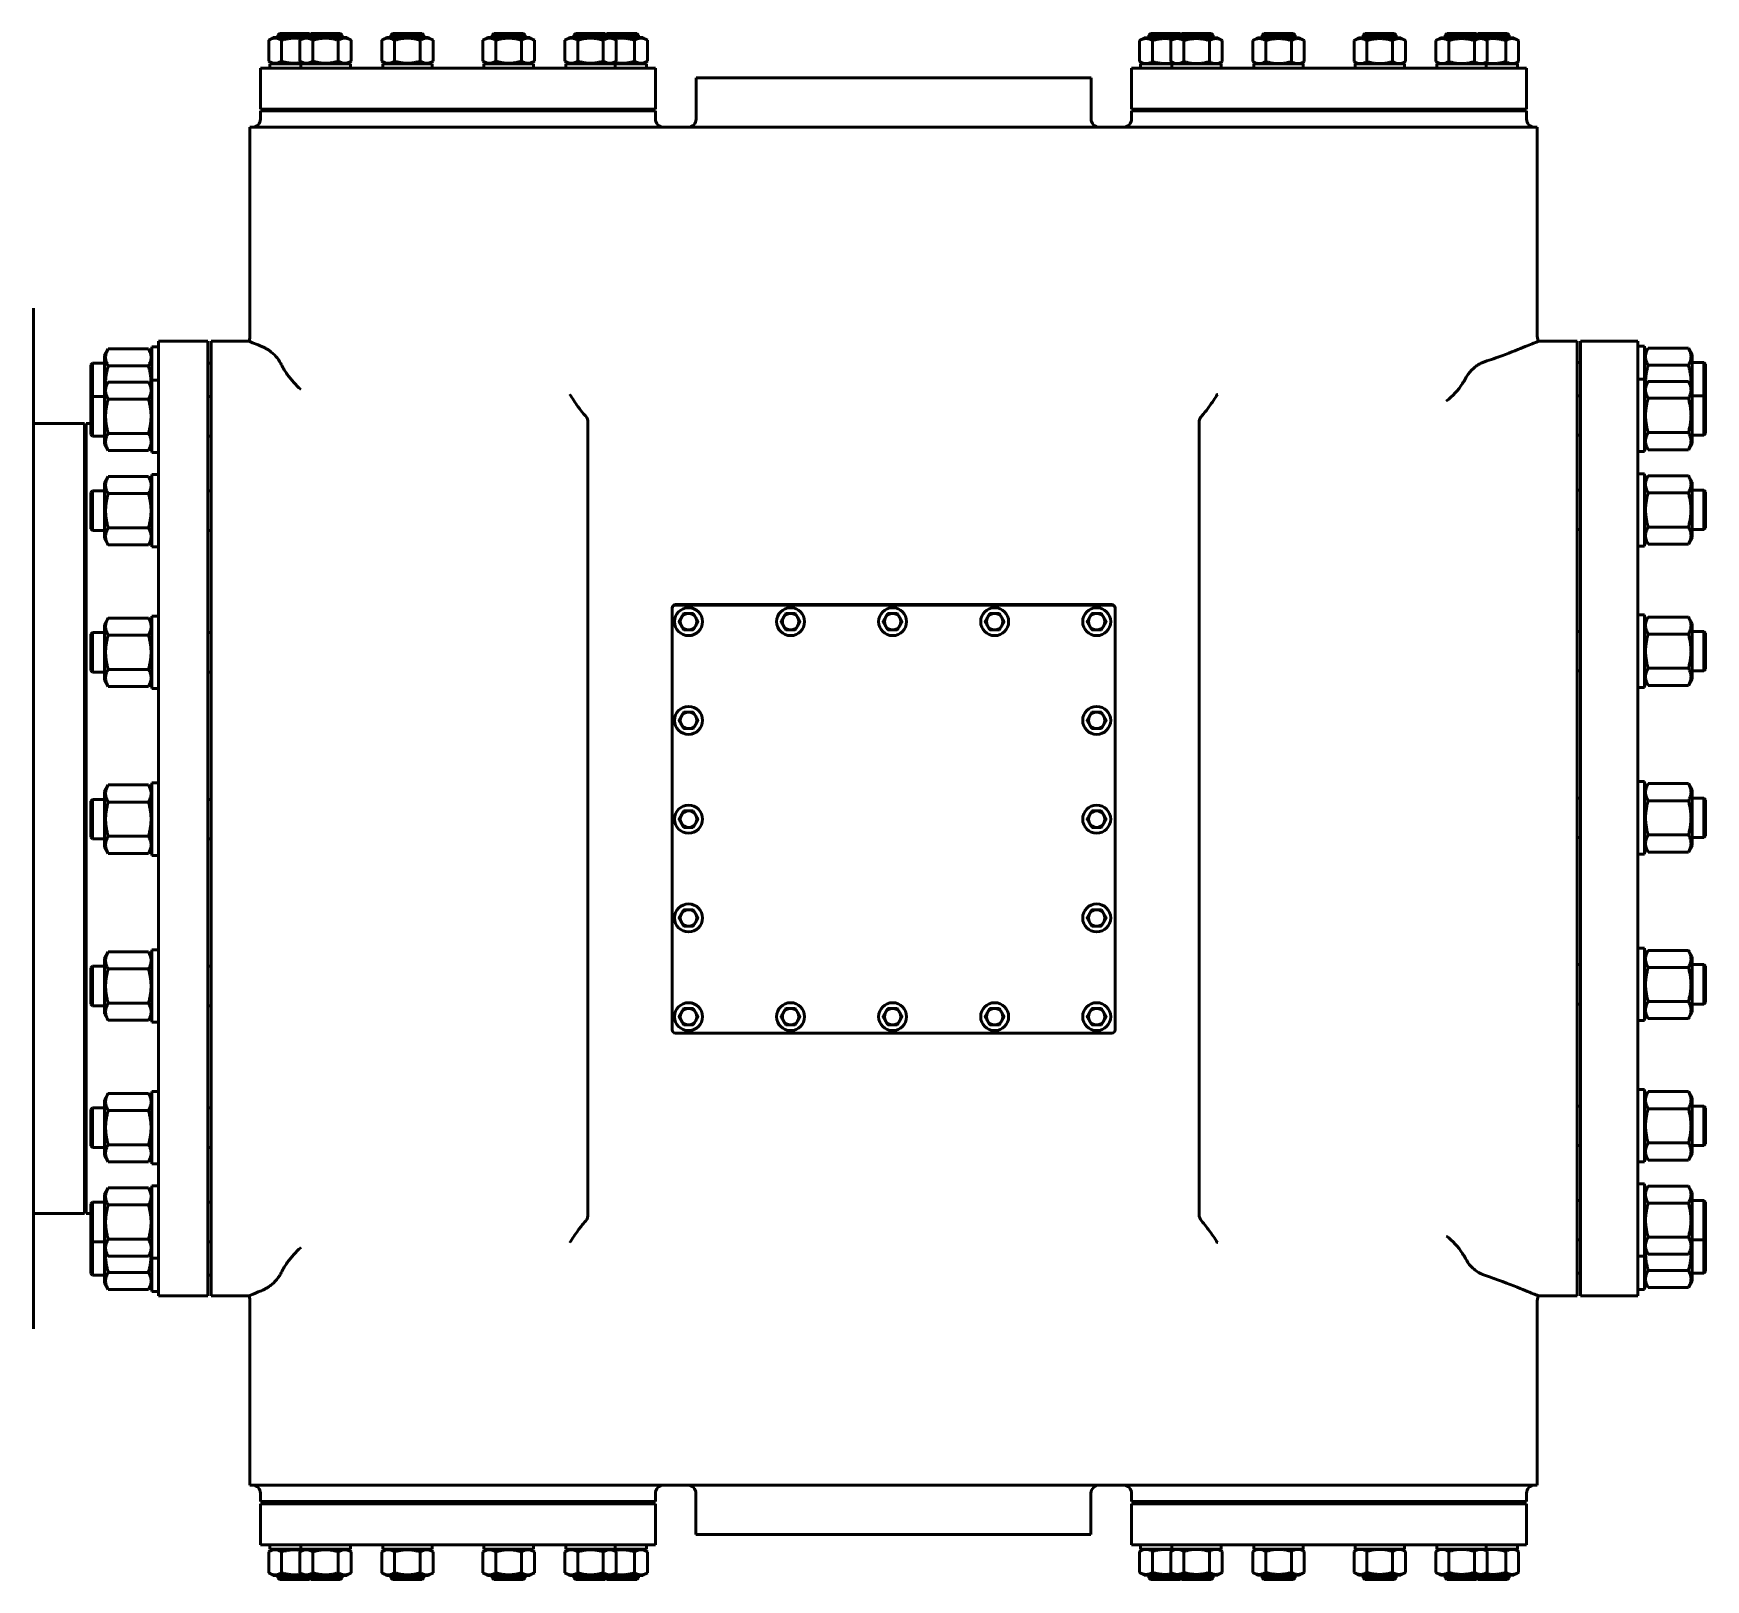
# Model space of a CAD drawing. Header units: millimetres. Extents: x -3927 to 2971, y -407 to 932.
# Drawn here: x 1955 to 2971, y -296 to 643 of the extents above; entities that cross this region are included whole.
import ezdxf

# ---------------------------------------------------------------- set-up
doc = ezdxf.new("R2010")
doc.units = ezdxf.units.MM
doc.layers.add('Видимый контур (ГОСТ)', color=7, linetype='Continuous', lineweight=50)

msp = doc.modelspace()

# ---------------------------------------------------------------- linework, layer by layer
at = {"layer": 'Видимый контур (ГОСТ)'}
for p, q in [((2100.9, 640.5), (2098.2, 638.9)), ((2119.9, 640.5), (2100.9, 640.5)), ((2104.8, 643), (2103.8, 642)), ((2122.8, 642), (2103.8, 642)), ((2103.8, 640.5), (2103.8, 642)), ((2104.8, 643), (2122.8, 643)), ((2119.9, 640.5), (2117.2, 638.9)), ((2145.6, 640.5), (2119.9, 640.5)), ((2122.8, 643), (2123.3, 642.5)), ((2123.8, 643), (2122.8, 642)), ((2142.8, 642), (2122.8, 642)), ((2122.8, 640.5), (2122.8, 642)), ((2123.8, 643), (2141.8, 643)), ((2141.8, 643), (2142.8, 642)), ((2142.8, 640.5), (2142.8, 642)), ((2145.6, 640.5), (2148.3, 638.9)), ((2169.7, 640.5), (2166.9, 638.9)), ((2195.3, 640.5), (2169.7, 640.5)), ((2173.5, 643), (2172.5, 642)), ((2192.5, 642), (2172.5, 642)), ((2172.5, 640.5), (2172.5, 642)), ((2173.5, 643), (2191.5, 643)), ((2191.5, 643), (2192.5, 642)), ((2192.5, 640.5), (2192.5, 642)), ((2195.3, 640.5), (2198.1, 638.9)), ((2231.2, 640.5), (2228.4, 638.9)), ((2256.8, 640.5), (2231.2, 640.5)), ((2235, 643), (2234, 642)), ((2254, 642), (2234, 642)), ((2234, 640.5), (2234, 642)), ((2235, 643), (2253, 643)), ((2253, 643), (2254, 642)), ((2254, 640.5), (2254, 642)), ((2256.8, 640.5), (2259.6, 638.9)), ((2280.9, 640.5), (2278.2, 638.9)), ((2306.6, 640.5), (2280.9, 640.5)), ((2284.7, 643), (2283.7, 642)), ((2303.7, 642), (2283.7, 642)), ((2283.7, 640.5), (2283.7, 642)), ((2284.7, 643), (2302.7, 643)), ((2302.7, 643), (2303.7, 642)), ((2303.8, 643), (2303.2, 642.5)), ((2322.8, 642), (2303.7, 642)), ((2303.7, 640.5), (2303.7, 642)), ((2303.8, 643), (2321.8, 643)), ((2325.6, 640.5), (2306.6, 640.5)), ((2306.6, 640.5), (2309.3, 638.9)), ((2321.8, 643), (2322.8, 642)), ((2322.8, 640.5), (2322.8, 642)), ((2325.6, 640.5), (2328.3, 638.9)), ((2630.2, 640.3), (2627.4, 638.7)), ((2649.2, 640.3), (2630.2, 640.3)), ((2634, 643), (2633, 642)), ((2652, 642), (2633, 642)), ((2633, 640.3), (2633, 642)), ((2634, 643), (2652, 643)), ((2649.2, 640.3), (2646.4, 638.7)), ((2674.9, 640.3), (2649.2, 640.3)), ((2652, 643), (2652.5, 642.5)), ((2653, 643), (2652, 642)), ((2672, 642), (2652, 642)), ((2652, 640.3), (2652, 642)), ((2653, 643), (2671, 643)), ((2671, 643), (2672, 642)), ((2672, 640.3), (2672, 642)), ((2674.9, 640.3), (2677.6, 638.7)), ((2699, 640.3), (2696.2, 638.7)), ((2724.6, 640.3), (2699, 640.3)), ((2702.8, 643), (2701.8, 642)), ((2721.8, 642), (2701.8, 642)), ((2701.8, 640.3), (2701.8, 642)), ((2702.8, 643), (2720.8, 643)), ((2720.8, 643), (2721.8, 642)), ((2721.8, 640.3), (2721.8, 642)), ((2724.6, 640.3), (2727.4, 638.7)), ((2760.4, 640.3), (2757.7, 638.7)), ((2786.1, 640.3), (2760.4, 640.3)), ((2764.3, 643), (2763.3, 642)), ((2783.3, 642), (2763.3, 642)), ((2763.3, 640.3), (2763.3, 642)), ((2764.3, 643), (2782.3, 643)), ((2782.3, 643), (2783.3, 642)), ((2783.3, 640.3), (2783.3, 642)), ((2786.1, 640.3), (2788.9, 638.7)), ((2810.2, 640.3), (2807.4, 638.7)), ((2835.8, 640.3), (2810.2, 640.3)), ((2814, 643), (2813, 642)), ((2833, 642), (2813, 642)), ((2813, 640.3), (2813, 642)), ((2814, 643), (2832, 643)), ((2832, 643), (2833, 642)), ((2833, 643), (2832.5, 642.5)), ((2833, 643), (2851, 643)), ((2852, 642), (2833, 642)), ((2833, 640.3), (2833, 642)), ((2854.8, 640.3), (2835.8, 640.3)), ((2835.8, 640.3), (2838.6, 638.7)), ((2851, 643), (2852, 642)), ((2852, 640.3), (2852, 642)), ((2854.8, 640.3), (2857.6, 638.7)), ((2098.2, 638.9), (2098.2, 626.1)), ((2106, 638.9), (2106, 626.1)), ((2117.2, 638.9), (2117.2, 626.1)), ((2125, 638.9), (2125, 626.1)), ((2140.5, 638.9), (2140.5, 626.1)), ((2148.3, 638.9), (2148.3, 626.1)), ((2166.9, 638.9), (2166.9, 626.1)), ((2174.7, 638.9), (2174.7, 626.1)), ((2190.3, 638.9), (2190.3, 626.1)), ((2198.1, 638.9), (2198.1, 626.1)), ((2228.4, 638.9), (2228.4, 626.1)), ((2236.2, 638.9), (2236.2, 626.1)), ((2251.8, 638.9), (2251.8, 626.1)), ((2259.6, 638.9), (2259.6, 626.1)), ((2278.2, 638.9), (2278.2, 626.1)), ((2286, 638.9), (2286, 626.1)), ((2301.5, 638.9), (2301.5, 626.1)), ((2309.3, 638.9), (2309.3, 626.1)), ((2320.5, 638.9), (2320.5, 626.1)), ((2328.3, 638.9), (2328.3, 626.1)), ((2627.4, 638.7), (2627.4, 625.9)), ((2635.2, 638.7), (2635.2, 625.9)), ((2646.4, 638.7), (2646.4, 625.9)), ((2654.2, 638.7), (2654.2, 625.9)), ((2669.8, 638.7), (2669.8, 625.9)), ((2677.6, 638.7), (2677.6, 625.9)), ((2696.2, 638.7), (2696.2, 625.9)), ((2704, 638.7), (2704, 625.9)), ((2719.6, 638.7), (2719.6, 625.9)), ((2727.4, 638.7), (2727.4, 625.9)), ((2757.7, 638.7), (2757.7, 625.9)), ((2765.5, 638.7), (2765.5, 625.9)), ((2781.1, 638.7), (2781.1, 625.9)), ((2788.9, 638.7), (2788.9, 625.9)), ((2807.4, 638.7), (2807.4, 625.9)), ((2815.2, 638.7), (2815.2, 625.9)), ((2830.8, 638.7), (2830.8, 625.9)), ((2838.6, 638.7), (2838.6, 625.9)), ((2849.8, 638.7), (2849.8, 625.9)), ((2857.6, 638.7), (2857.6, 625.9)), ((2093.2, 622), (2333.2, 622)), ((2093.2, 622), (2093.2, 597)), ((2100.9, 624.5), (2098.2, 626.1)), ((2098.8, 624.5), (2117.8, 624.5)), ((2098.8, 622), (2098.8, 624.5)), ((2100.9, 624.5), (2119.9, 624.5)), ((2103.8, 624.5), (2103.8, 624.5)), ((2119.9, 624.5), (2117.2, 626.1)), ((2117.8, 624.5), (2147.8, 624.5)), ((2117.8, 622), (2117.8, 624.5)), ((2119.9, 624.5), (2145.6, 624.5)), ((2122.8, 624.5), (2122.8, 624.5)), ((2142.8, 624.5), (2142.8, 624.5)), ((2145.6, 624.5), (2148.3, 626.1)), ((2147.8, 622), (2147.8, 624.5)), ((2169.7, 624.5), (2166.9, 626.1)), ((2167.5, 624.5), (2197.5, 624.5)), ((2167.5, 622), (2167.5, 624.5)), ((2169.7, 624.5), (2195.3, 624.5)), ((2172.5, 624.5), (2172.5, 624.5)), ((2192.5, 624.5), (2192.5, 624.5)), ((2195.3, 624.5), (2198.1, 626.1)), ((2197.5, 622), (2197.5, 624.5)), ((2231.2, 624.5), (2228.4, 626.1)), ((2229, 624.5), (2259, 624.5)), ((2229, 622), (2229, 624.5)), ((2231.2, 624.5), (2256.8, 624.5)), ((2234, 624.5), (2234, 624.5)), ((2254, 624.5), (2254, 624.5)), ((2256.8, 624.5), (2259.6, 626.1)), ((2259, 622), (2259, 624.5)), ((2280.9, 624.5), (2278.2, 626.1)), ((2278.7, 624.5), (2308.7, 624.5)), ((2278.7, 622), (2278.7, 624.5)), ((2280.9, 624.5), (2306.6, 624.5)), ((2283.7, 624.5), (2283.7, 624.5)), ((2303.7, 624.5), (2303.7, 624.5)), ((2306.6, 624.5), (2309.3, 626.1)), ((2306.6, 624.5), (2325.6, 624.5)), ((2308.7, 624.5), (2327.8, 624.5)), ((2308.7, 622), (2308.7, 624.5)), ((2322.8, 624.5), (2322.8, 624.5)), ((2325.6, 624.5), (2328.3, 626.1)), ((2327.8, 622), (2327.8, 624.5)), ((2333.2, 622), (2333.2, 597)), ((2622.5, 622), (2862.5, 622)), ((2622.5, 622), (2622.5, 597)), ((2629.8, 624.5), (2627.4, 625.9)), ((2628, 624.5), (2647, 624.5)), ((2628, 622), (2628, 624.5)), ((2648.8, 624.5), (2646.4, 625.9)), ((2647, 624.5), (2677, 624.5)), ((2647, 622), (2647, 624.5)), ((2675.2, 624.5), (2677.6, 625.9)), ((2677, 622), (2677, 624.5)), ((2698.6, 624.5), (2696.2, 625.9)), ((2696.8, 624.5), (2726.8, 624.5)), ((2696.8, 622), (2696.8, 624.5)), ((2725, 624.5), (2727.4, 625.9)), ((2726.8, 622), (2726.8, 624.5)), ((2760.1, 624.5), (2757.7, 625.9)), ((2758.3, 624.5), (2788.3, 624.5)), ((2758.3, 622), (2758.3, 624.5)), ((2786.5, 624.5), (2788.9, 625.9)), ((2788.3, 622), (2788.3, 624.5)), ((2809.8, 624.5), (2807.4, 625.9)), ((2808, 624.5), (2838, 624.5)), ((2808, 622), (2808, 624.5)), ((2836.2, 624.5), (2838.6, 625.9)), ((2838, 624.5), (2857, 624.5)), ((2838, 622), (2838, 624.5)), ((2855.2, 624.5), (2857.6, 625.9)), ((2857, 622), (2857, 624.5)), ((2862.5, 622), (2862.5, 597)), ((2597.9, 616), (2357.9, 616)), ((2357.9, 591), (2357.9, 616)), ((2597.9, 591), (2597.9, 616)), ((2093.2, 597), (2333.2, 597)), ((2333.2, 596), (2093.2, 596)), ((2093.2, 591), (2093.2, 596)), ((2103.8, 596), (2103.8, 597)), ((2122.8, 596), (2122.8, 597)), ((2142.8, 596), (2142.8, 597)), ((2172.5, 596), (2172.5, 597)), ((2192.5, 596), (2192.5, 597)), ((2234, 596), (2234, 597)), ((2254, 596), (2254, 597)), ((2283.7, 596), (2283.7, 597)), ((2303.7, 596), (2303.7, 597)), ((2322.8, 596), (2322.8, 597)), ((2333.2, 591), (2333.2, 596)), ((2622.5, 597), (2862.5, 597)), ((2862.5, 596), (2622.5, 596)), ((2622.5, 591), (2622.5, 596)), ((2633, 596), (2633, 597)), ((2652, 596), (2652, 597)), ((2672, 596), (2672, 597)), ((2701.8, 596), (2701.8, 597)), ((2721.8, 596), (2721.8, 597)), ((2763.3, 596), (2763.3, 597)), ((2783.3, 596), (2783.3, 597)), ((2813, 596), (2813, 597)), ((2833, 596), (2833, 597)), ((2852, 596), (2852, 597)), ((2862.5, 591), (2862.5, 596)), ((2213.3, 586), (2086.8, 586)), ((2086.8, 586), (2086.8, 460)), ((2213.3, 586), (2742.5, 586)), ((2869, 586), (2742.5, 586)), ((2869, 586), (2869, 460)), ((1955.2, 476), (1955.2, -144)), ((1998.4, 447.4), (2000.7, 451.4)), ((1998.4, 447.4), (1998.4, 427.2)), ((2000.7, 451.4), (2025.1, 451.4)), ((2027.2, 447.6), (2025.1, 451.4)), ((2027.2, 452.6), (2027.2, 432.4)), ((2027.2, 452.6), (2031.2, 452.6)), ((2031.2, 456), (2031.2, -124)), ((2061.2, 456), (2031.2, 456)), ((2061.2, 456), (2061.2, -124)), ((2063.2, -124), (2063.2, 456)), ((2063.2, 456), (2086.2, 456)), ((2869.6, 456), (2893.2, 456)), ((2893.2, -124), (2893.2, 456)), ((2895.2, -124), (2895.2, 456)), ((2895.2, 456), (2930.2, 456)), ((2930.2, -124), (2930.2, 456)), ((2934.2, 453), (2930.2, 453)), ((2934.2, 432.9), (2934.2, 453)), ((2934.2, 448), (2936.4, 451.8)), ((2936.4, 451.8), (2960.8, 451.8)), ((2963.1, 447.8), (2960.8, 451.8)), ((2963.1, 427.7), (2963.1, 447.8)), ((1990.2, 441.6), (1991.2, 442.6)), ((1990.2, 421.4), (1990.2, 441.6)), ((1991.2, 442.6), (1991.2, 422.4)), ((1998.4, 442.6), (1991.2, 442.6)), ((2000.7, 441), (2025.1, 441)), ((2063.2, 442.6), (2061.2, 442.6)), ((2893.2, 443), (2895.2, 443)), ((2936.4, 441.4), (2960.8, 441.4)), ((2963.1, 443), (2970.2, 443)), ((2970.2, 422.9), (2970.2, 443)), ((2971.2, 442), (2970.2, 443)), ((2971.2, 442), (2971.2, 421.9)), ((1998.4, 427.2), (2000.7, 431.2)), ((1998.4, 427.2), (1998.4, 393.6)), ((2000.7, 431.2), (2025.1, 431.2)), ((2027.2, 427.4), (2025.1, 431.2)), ((2027.2, 432.4), (2027.2, 388.4)), ((2027.2, 432.4), (2031.2, 432.4)), ((2934.2, 432.9), (2930.2, 432.9)), ((2934.2, 427.9), (2936.4, 431.6)), ((2934.2, 388.9), (2934.2, 432.9)), ((2936.4, 431.6), (2960.8, 431.6)), ((2963.1, 427.7), (2960.8, 431.6)), ((2963.1, 394.1), (2963.1, 427.7)), ((1990.2, 421.4), (1991.2, 422.4)), ((1990.2, 399.4), (1990.2, 421.4)), ((1991.2, 422.4), (1991.2, 398.4)), ((1998.4, 422.4), (1991.2, 422.4)), ((2000.7, 420.8), (2025.1, 420.8)), ((2063.2, 422.4), (2061.2, 422.4)), ((2893.2, 422.9), (2895.2, 422.9)), ((2936.4, 421.3), (2960.8, 421.3)), ((2963.1, 422.9), (2970.2, 422.9)), ((2970.2, 398.9), (2970.2, 422.9)), ((2971.2, 421.9), (2970.2, 422.9)), ((2971.2, 421.9), (2971.2, 399.9)), ((2292.2, -74.5), (2292.2, 406.5)), ((2663.5, -74.5), (2663.5, 406.5)), ((1955.2, 406), (1986.2, 406)), ((1986.2, -74), (1986.2, 406)), ((1987.2, -74), (1987.2, 406)), ((1990.2, 406), (1987.2, 406)), ((1990.2, 399.4), (1991.2, 398.4)), ((1998.4, 398.4), (1991.2, 398.4)), ((2000.7, 400), (2025.1, 400)), ((2063.2, 398.4), (2061.2, 398.4)), ((2893.2, 398.9), (2895.2, 398.9)), ((2936.4, 400.5), (2960.8, 400.5)), ((2963.1, 398.9), (2970.2, 398.9)), ((2971.2, 399.9), (2970.2, 398.9)), ((1986.2, 396), (1987.2, 396)), ((1998.4, 393.6), (2000.7, 389.6)), ((2000.7, 389.6), (2025.1, 389.6)), ((2027.2, 393.4), (2025.1, 389.6)), ((2027.2, 388.4), (2031.2, 388.4)), ((2934.2, 388.9), (2930.2, 388.9)), ((2934.2, 393.8), (2936.4, 390.1)), ((2936.4, 390.1), (2960.8, 390.1)), ((2963.1, 394.1), (2960.8, 390.1)), ((1998.4, 369.8), (2000.7, 373.8)), ((1998.4, 369.8), (1998.4, 336.2)), ((2000.7, 373.8), (2025.1, 373.8)), ((2027.2, 370), (2025.1, 373.8)), ((2027.2, 375), (2027.2, 331)), ((2027.2, 375), (2031.2, 375)), ((2934.2, 375.5), (2930.2, 375.5)), ((2934.2, 331.5), (2934.2, 375.5)), ((2934.2, 370.5), (2936.4, 374.3)), ((2936.4, 374.3), (2960.8, 374.3)), ((2963.1, 370.3), (2960.8, 374.3)), ((2963.1, 336.7), (2963.1, 370.3)), ((1990.2, 364), (1991.2, 365)), ((1990.2, 342), (1990.2, 364)), ((1991.2, 365), (1991.2, 341)), ((1998.4, 365), (1991.2, 365)), ((2000.7, 363.4), (2025.1, 363.4)), ((2063.2, 365), (2061.2, 365)), ((2893.2, 365.5), (2895.2, 365.5)), ((2936.4, 363.9), (2960.8, 363.9)), ((2963.1, 365.5), (2970.2, 365.5)), ((2970.2, 341.5), (2970.2, 365.5)), ((2971.2, 364.5), (2970.2, 365.5)), ((2971.2, 364.5), (2971.2, 342.5)), ((1990.2, 342), (1991.2, 341)), ((1998.4, 341), (1991.2, 341)), ((1998.4, 336.2), (2000.7, 332.2)), ((2000.7, 342.6), (2025.1, 342.6)), ((2027.2, 336), (2025.1, 332.2)), ((2063.2, 341), (2061.2, 341)), ((2893.2, 341.5), (2895.2, 341.5)), ((2934.2, 336.5), (2936.4, 332.7)), ((2936.4, 343.1), (2960.8, 343.1)), ((2963.1, 336.7), (2960.8, 332.7)), ((2963.1, 341.5), (2970.2, 341.5)), ((2971.2, 342.5), (2970.2, 341.5)), ((2000.7, 332.2), (2025.1, 332.2)), ((2027.2, 331), (2031.2, 331)), ((2934.2, 331.5), (2930.2, 331.5)), ((2936.4, 332.7), (2960.8, 332.7)), ((2610.5, 296), (2345.3, 296)), ((2345.3, 295.6), (2610.5, 295.6)), ((1998.4, 283.8), (2000.7, 287.8)), ((2000.7, 287.8), (2025.1, 287.8)), ((2027.2, 284), (2025.1, 287.8)), ((2027.2, 289), (2027.2, 245)), ((2027.2, 289), (2031.2, 289)), ((2343.3, 294), (2343.3, 293.6)), ((2343.3, 37.6), (2343.3, 293.6)), ((2612.5, 293.6), (2612.5, 294)), ((2612.5, 293.6), (2612.5, 37.6)), ((2934.2, 289.7), (2930.2, 289.7)), ((2934.2, 245.7), (2934.2, 289.7)), ((2934.2, 284.7), (2936.4, 288.4)), ((2936.4, 288.4), (2960.8, 288.4)), ((2963.1, 284.5), (2960.8, 288.4)), ((1990.2, 278), (1991.2, 279)), ((1990.2, 256), (1990.2, 278)), ((1991.2, 279), (1991.2, 255)), ((1998.4, 279), (1991.2, 279)), ((1998.4, 283.8), (1998.4, 250.2)), ((2000.7, 277.4), (2025.1, 277.4)), ((2063.2, 279), (2061.2, 279)), ((2893.2, 279.7), (2895.2, 279.7)), ((2936.4, 278.1), (2960.8, 278.1)), ((2963.1, 250.9), (2963.1, 284.5)), ((2963.1, 279.7), (2970.2, 279.7)), ((2970.2, 255.7), (2970.2, 279.7)), ((2971.2, 278.7), (2970.2, 279.7)), ((2971.2, 278.7), (2971.2, 256.7)), ((1990.2, 256), (1991.2, 255)), ((1998.4, 255), (1991.2, 255)), ((2000.7, 256.6), (2025.1, 256.6)), ((2063.2, 255), (2061.2, 255)), ((2893.2, 255.7), (2895.2, 255.7)), ((2936.4, 257.3), (2960.8, 257.3)), ((2963.1, 255.7), (2970.2, 255.7)), ((2971.2, 256.7), (2970.2, 255.7)), ((1998.4, 250.2), (2000.7, 246.2)), ((2000.7, 246.2), (2025.1, 246.2)), ((2027.2, 250), (2025.1, 246.2)), ((2027.2, 245), (2031.2, 245)), ((2934.2, 245.7), (2930.2, 245.7)), ((2934.2, 250.6), (2936.4, 246.9)), ((2936.4, 246.9), (2960.8, 246.9)), ((2963.1, 250.9), (2960.8, 246.9)), ((1998.4, 182.4), (2000.7, 186.4)), ((2000.7, 186.4), (2025.1, 186.4)), ((2027.2, 182.6), (2025.1, 186.4)), ((2027.2, 187.6), (2027.2, 143.6)), ((2027.2, 187.6), (2031.2, 187.6)), ((2934.2, 188.4), (2930.2, 188.4)), ((2934.2, 144.4), (2934.2, 188.4)), ((2934.2, 183.4), (2936.4, 187.2)), ((2936.4, 187.2), (2960.8, 187.2)), ((2963.1, 183.2), (2960.8, 187.2)), ((2963.1, 149.6), (2963.1, 183.2)), ((1990.2, 176.6), (1991.2, 177.6)), ((1990.2, 154.6), (1990.2, 176.6)), ((1991.2, 177.6), (1991.2, 153.6)), ((1998.4, 177.6), (1991.2, 177.6)), ((1998.4, 182.4), (1998.4, 148.8)), ((2000.7, 176), (2025.1, 176)), ((2063.2, 177.6), (2061.2, 177.6)), ((2893.2, 178.4), (2895.2, 178.4)), ((2936.4, 176.8), (2960.8, 176.8)), ((2963.1, 178.4), (2970.2, 178.4)), ((2970.2, 154.4), (2970.2, 178.4)), ((2971.2, 177.4), (2970.2, 178.4)), ((2971.2, 177.4), (2971.2, 155.4)), ((1990.2, 154.6), (1991.2, 153.6)), ((1998.4, 153.6), (1991.2, 153.6)), ((2000.7, 155.2), (2025.1, 155.2)), ((2063.2, 153.6), (2061.2, 153.6)), ((2893.2, 154.4), (2895.2, 154.4)), ((2936.4, 156), (2960.8, 156)), ((2963.1, 154.4), (2970.2, 154.4)), ((2971.2, 155.4), (2970.2, 154.4)), ((1998.4, 148.8), (2000.7, 144.8)), ((2000.7, 144.8), (2025.1, 144.8)), ((2027.2, 148.6), (2025.1, 144.8)), ((2027.2, 143.6), (2031.2, 143.6)), ((2934.2, 144.4), (2930.2, 144.4)), ((2934.2, 149.4), (2936.4, 145.6)), ((2936.4, 145.6), (2960.8, 145.6)), ((2963.1, 149.6), (2960.8, 145.6)), ((1998.4, 81), (2000.7, 85)), ((2000.7, 85), (2025.1, 85)), ((2027.2, 81.2), (2025.1, 85)), ((2027.2, 86.2), (2027.2, 42.2)), ((2027.2, 86.2), (2031.2, 86.2)), ((2934.2, 87.2), (2930.2, 87.2)), ((2934.2, 43.2), (2934.2, 87.2)), ((2934.2, 82.2), (2936.4, 85.9)), ((2936.4, 85.9), (2960.8, 85.9)), ((2963.1, 82), (2960.8, 85.9)), ((2963.1, 48.4), (2963.1, 82)), ((1990.2, 75.2), (1991.2, 76.2)), ((1990.2, 53.2), (1990.2, 75.2)), ((1991.2, 76.2), (1991.2, 52.2)), ((1998.4, 76.2), (1991.2, 76.2)), ((1998.4, 81), (1998.4, 47.4)), ((2000.7, 74.6), (2025.1, 74.6)), ((2063.2, 76.2), (2061.2, 76.2)), ((2893.2, 77.2), (2895.2, 77.2)), ((2936.4, 75.5), (2960.8, 75.5)), ((2963.1, 77.2), (2970.2, 77.2)), ((2970.2, 53.2), (2970.2, 77.2)), ((2971.2, 76.2), (2970.2, 77.2)), ((2971.2, 76.2), (2971.2, 54.2)), ((1990.2, 53.2), (1991.2, 52.2)), ((1998.4, 52.2), (1991.2, 52.2)), ((2000.7, 53.8), (2025.1, 53.8)), ((2063.2, 52.2), (2061.2, 52.2)), ((2893.2, 53.2), (2895.2, 53.2)), ((2936.4, 54.8), (2960.8, 54.8)), ((2963.1, 53.2), (2970.2, 53.2)), ((2971.2, 54.2), (2970.2, 53.2)), ((1998.4, 47.4), (2000.7, 43.4)), ((2000.7, 43.4), (2025.1, 43.4)), ((2027.2, 47.2), (2025.1, 43.4)), ((2027.2, 42.2), (2031.2, 42.2)), ((2934.2, 43.2), (2930.2, 43.2)), ((2934.2, 48.1), (2936.4, 44.4)), ((2936.4, 44.4), (2960.8, 44.4)), ((2963.1, 48.4), (2960.8, 44.4)), ((2610.5, 35.6), (2345.3, 35.6)), ((2027.2, 0.2), (2027.2, -43.8)), ((2027.2, 0.2), (2031.2, 0.2)), ((2934.2, 1.3), (2930.2, 1.3)), ((2934.2, -42.7), (2934.2, 1.3)), ((2934.2, -3.7), (2936.4, 0.1)), ((2936.4, 0.1), (2960.8, 0.1)), ((2963.1, -3.9), (2960.8, 0.1)), ((1990.2, -10.8), (1991.2, -9.8)), ((1991.2, -9.8), (1991.2, -33.8)), ((1998.4, -9.8), (1991.2, -9.8)), ((1998.4, -5), (2000.7, -1)), ((1998.4, -5), (1998.4, -38.6)), ((2000.7, -1), (2025.1, -1)), ((2027.2, -4.8), (2025.1, -1)), ((2063.2, -9.8), (2061.2, -9.8)), ((2893.2, -8.7), (2895.2, -8.7)), ((2963.1, -37.5), (2963.1, -3.9)), ((2963.1, -8.7), (2970.2, -8.7)), ((2970.2, -32.7), (2970.2, -8.7)), ((2971.2, -9.7), (2970.2, -8.7)), ((2971.2, -9.7), (2971.2, -31.7)), ((1990.2, -32.8), (1990.2, -10.8)), ((2000.7, -11.4), (2025.1, -11.4)), ((2936.4, -10.3), (2960.8, -10.3)), ((1990.2, -32.8), (1991.2, -33.8)), ((1998.4, -33.8), (1991.2, -33.8)), ((1998.4, -38.6), (2000.7, -42.6)), ((2000.7, -32.2), (2025.1, -32.2)), ((2027.2, -38.8), (2025.1, -42.6)), ((2063.2, -33.8), (2061.2, -33.8)), ((2893.2, -32.7), (2895.2, -32.7)), ((2934.2, -37.7), (2936.4, -41.5)), ((2936.4, -31.1), (2960.8, -31.1)), ((2963.1, -37.5), (2960.8, -41.5)), ((2963.1, -32.7), (2970.2, -32.7)), ((2971.2, -31.7), (2970.2, -32.7)), ((2000.7, -42.6), (2025.1, -42.6)), ((2027.2, -43.8), (2031.2, -43.8)), ((2934.2, -42.7), (2930.2, -42.7)), ((2936.4, -41.5), (2960.8, -41.5)), ((1998.4, -62.4), (2000.7, -58.5)), ((2000.7, -58.5), (2025.1, -58.5)), ((2027.2, -62.2), (2025.1, -58.5)), ((2027.2, -57.2), (2027.2, -101.2)), ((2027.2, -57.2), (2031.2, -57.2)), ((2934.2, -56), (2930.2, -56)), ((2934.2, -100), (2934.2, -56)), ((2934.2, -61), (2936.4, -57.3)), ((2936.4, -57.3), (2960.8, -57.3)), ((2963.1, -61.2), (2960.8, -57.3)), ((1986.2, -64), (1987.2, -64)), ((1990.2, -68.2), (1991.2, -67.2)), ((1990.2, -90.2), (1990.2, -68.2)), ((1991.2, -67.2), (1991.2, -91.2)), ((1998.4, -67.2), (1991.2, -67.2)), ((1998.4, -62.4), (1998.4, -96)), ((2000.7, -68.8), (2025.1, -68.8)), ((2063.2, -67.2), (2061.2, -67.2)), ((2893.2, -66), (2895.2, -66)), ((2936.4, -67.7), (2960.8, -67.7)), ((2963.1, -94.8), (2963.1, -61.2)), ((2963.1, -66), (2970.2, -66)), ((2970.2, -90), (2970.2, -66)), ((2971.2, -67), (2970.2, -66)), ((2971.2, -67), (2971.2, -89)), ((1955.2, -74), (1986.2, -74)), ((1990.2, -74), (1987.2, -74)), ((1990.2, -90.2), (1991.2, -91.2)), ((1990.2, -110.4), (1990.2, -90.2)), ((1998.4, -91.2), (1991.2, -91.2)), ((1991.2, -91.2), (1991.2, -111.4)), ((2000.7, -89.6), (2025.1, -89.6)), ((2063.2, -91.2), (2061.2, -91.2)), ((2893.2, -90), (2895.2, -90)), ((2936.4, -88.4), (2960.8, -88.4)), ((2963.1, -90), (2970.2, -90)), ((2971.2, -89), (2970.2, -90)), ((2970.2, -110.2), (2970.2, -90)), ((2971.2, -89), (2971.2, -109.2)), ((1998.4, -96), (2000.7, -100)), ((1998.4, -96), (1998.4, -116.2)), ((2000.7, -100), (2025.1, -100)), ((2027.2, -96.3), (2025.1, -100)), ((2027.2, -101.2), (2031.2, -101.2)), ((2027.2, -101.2), (2027.2, -121.4)), ((2934.2, -100), (2930.2, -100)), ((2934.2, -95.1), (2936.4, -98.8)), ((2934.2, -120.2), (2934.2, -100)), ((2936.4, -98.8), (2960.8, -98.8)), ((2963.1, -94.8), (2960.8, -98.8)), ((2963.1, -115), (2963.1, -94.8)), ((1990.2, -110.4), (1991.2, -111.4)), ((1998.4, -111.4), (1991.2, -111.4)), ((2000.7, -109.8), (2025.1, -109.8)), ((2063.2, -111.4), (2061.2, -111.4)), ((2893.2, -110.2), (2895.2, -110.2)), ((2936.4, -108.6), (2960.8, -108.6)), ((2963.1, -110.2), (2970.2, -110.2)), ((2971.2, -109.2), (2970.2, -110.2)), ((1998.4, -116.2), (2000.7, -120.2)), ((2000.7, -120.2), (2025.1, -120.2)), ((2027.2, -116.4), (2025.1, -120.2)), ((2027.2, -121.4), (2031.2, -121.4)), ((2934.2, -120.2), (2930.2, -120.2)), ((2934.2, -115.2), (2936.4, -119)), ((2936.4, -119), (2960.8, -119)), ((2963.1, -115), (2960.8, -119)), ((2061.2, -124), (2031.2, -124)), ((2063.2, -124), (2086.2, -124)), ((2086.8, -239), (2086.8, -128)), ((2869, -239), (2869, -128)), ((2869.6, -124), (2893.2, -124)), ((2895.2, -124), (2930.2, -124)), ((2213.3, -239), (2086.8, -239)), ((2213.3, -239), (2742.5, -239)), ((2869, -239), (2742.5, -239)), ((2093.2, -244), (2093.2, -249)), ((2093.2, -249), (2333.2, -249)), ((2093.2, -250.4), (2333.2, -250.4)), ((2093.2, -250.4), (2093.2, -275.4)), ((2103.8, -249), (2103.8, -250.4)), ((2122.8, -249), (2122.8, -250.4)), ((2142.8, -249), (2142.8, -250.4)), ((2172.5, -249), (2172.5, -250.4)), ((2192.5, -249), (2192.5, -250.4)), ((2234, -249), (2234, -250.4)), ((2254, -249), (2254, -250.4)), ((2283.7, -249), (2283.7, -250.4)), ((2303.7, -249), (2303.7, -250.4)), ((2322.8, -249), (2322.8, -250.4)), ((2333.2, -244), (2333.2, -249)), ((2333.2, -250.4), (2333.2, -275.4)), ((2357.8, -244), (2357.8, -269)), ((2597.8, -244), (2597.8, -269)), ((2622.5, -244), (2622.5, -249)), ((2622.5, -249), (2862.5, -249)), ((2622.5, -250.4), (2862.5, -250.4)), ((2622.5, -250.4), (2622.5, -275.4)), ((2633, -249), (2633, -250.4)), ((2652, -249), (2652, -250.4)), ((2672, -249), (2672, -250.4)), ((2701.8, -249), (2701.8, -250.4)), ((2721.8, -249), (2721.8, -250.4)), ((2763.3, -249), (2763.3, -250.4)), ((2783.3, -249), (2783.3, -250.4)), ((2813, -249), (2813, -250.4)), ((2833, -249), (2833, -250.4)), ((2852, -249), (2852, -250.4)), ((2862.5, -244), (2862.5, -249)), ((2862.5, -250.4), (2862.5, -275.4)), ((2357.8, -269), (2597.8, -269)), ((2093.2, -275.4), (2333.2, -275.4)), ((2100.9, -277.9), (2098.2, -279.5)), ((2098.2, -292.3), (2098.2, -279.5)), ((2098.8, -275.4), (2098.8, -277.9)), ((2117.8, -277.9), (2098.8, -277.9)), ((2119.9, -277.9), (2100.9, -277.9)), ((2103.8, -277.9), (2103.8, -277.9)), ((2106, -292.3), (2106, -279.5)), ((2119.9, -277.9), (2117.2, -279.5)), ((2117.2, -292.3), (2117.2, -279.5)), ((2117.8, -275.4), (2117.8, -277.9)), ((2147.8, -277.9), (2117.8, -277.9)), ((2145.6, -277.9), (2119.9, -277.9)), ((2122.8, -277.9), (2122.8, -277.9)), ((2125, -292.3), (2125, -279.5)), ((2140.5, -292.3), (2140.5, -279.5)), ((2142.8, -277.9), (2142.8, -277.9)), ((2145.6, -277.9), (2148.3, -279.5)), ((2147.8, -275.4), (2147.8, -277.9)), ((2148.3, -292.3), (2148.3, -279.5)), ((2169.7, -277.9), (2166.9, -279.5)), ((2166.9, -292.3), (2166.9, -279.5)), ((2167.5, -275.4), (2167.5, -277.9)), ((2197.5, -277.9), (2167.5, -277.9)), ((2195.3, -277.9), (2169.7, -277.9)), ((2172.5, -277.9), (2172.5, -277.9)), ((2174.7, -292.3), (2174.7, -279.5)), ((2190.3, -292.3), (2190.3, -279.5)), ((2192.5, -277.9), (2192.5, -277.9)), ((2195.3, -277.9), (2198.1, -279.5)), ((2197.5, -275.4), (2197.5, -277.9)), ((2198.1, -292.3), (2198.1, -279.5)), ((2231.2, -277.9), (2228.4, -279.5)), ((2228.4, -292.3), (2228.4, -279.5)), ((2229, -275.4), (2229, -277.9)), ((2259, -277.9), (2229, -277.9)), ((2256.8, -277.9), (2231.2, -277.9)), ((2234, -277.9), (2234, -277.9)), ((2236.2, -292.3), (2236.2, -279.5)), ((2251.8, -292.3), (2251.8, -279.5)), ((2254, -277.9), (2254, -277.9)), ((2256.8, -277.9), (2259.6, -279.5)), ((2259, -275.4), (2259, -277.9)), ((2259.6, -292.3), (2259.6, -279.5)), ((2280.9, -277.9), (2278.2, -279.5)), ((2278.2, -292.3), (2278.2, -279.5)), ((2278.7, -275.4), (2278.7, -277.9)), ((2308.7, -277.9), (2278.7, -277.9)), ((2306.6, -277.9), (2280.9, -277.9)), ((2283.7, -277.9), (2283.7, -277.9)), ((2286, -292.3), (2286, -279.5)), ((2301.5, -292.3), (2301.5, -279.5)), ((2303.7, -277.9), (2303.7, -277.9)), ((2325.6, -277.9), (2306.6, -277.9)), ((2306.6, -277.9), (2309.3, -279.5)), ((2308.7, -275.4), (2308.7, -277.9)), ((2327.8, -277.9), (2308.7, -277.9)), ((2309.3, -292.3), (2309.3, -279.5)), ((2320.5, -292.3), (2320.5, -279.5)), ((2322.8, -277.9), (2322.8, -277.9)), ((2325.6, -277.9), (2328.3, -279.5)), ((2327.8, -275.4), (2327.8, -277.9)), ((2328.3, -292.3), (2328.3, -279.5)), ((2622.5, -275.4), (2862.5, -275.4)), ((2629.8, -277.9), (2627.4, -279.3)), ((2627.4, -292.1), (2627.4, -279.3)), ((2628, -275.4), (2628, -277.9)), ((2647, -277.9), (2628, -277.9)), ((2635.2, -292.1), (2635.2, -279.3)), ((2648.8, -277.9), (2646.4, -279.3)), ((2646.4, -292.1), (2646.4, -279.3)), ((2647, -275.4), (2647, -277.9)), ((2677, -277.9), (2647, -277.9)), ((2654.2, -292.1), (2654.2, -279.3)), ((2669.8, -292.1), (2669.8, -279.3)), ((2675.2, -277.9), (2677.6, -279.3)), ((2677, -275.4), (2677, -277.9)), ((2677.6, -292.1), (2677.6, -279.3)), ((2698.6, -277.9), (2696.2, -279.3)), ((2696.2, -292.1), (2696.2, -279.3)), ((2696.8, -275.4), (2696.8, -277.9)), ((2726.8, -277.9), (2696.8, -277.9)), ((2704, -292.1), (2704, -279.3)), ((2719.6, -292.1), (2719.6, -279.3)), ((2725, -277.9), (2727.4, -279.3)), ((2726.8, -275.4), (2726.8, -277.9)), ((2727.4, -292.1), (2727.4, -279.3)), ((2760.1, -277.9), (2757.7, -279.3)), ((2757.7, -292.1), (2757.7, -279.3)), ((2758.3, -275.4), (2758.3, -277.9)), ((2788.3, -277.9), (2758.3, -277.9)), ((2765.5, -292.1), (2765.5, -279.3)), ((2781.1, -292.1), (2781.1, -279.3)), ((2786.5, -277.9), (2788.9, -279.3)), ((2788.3, -275.4), (2788.3, -277.9)), ((2788.9, -292.1), (2788.9, -279.3)), ((2809.8, -277.9), (2807.4, -279.3)), ((2807.4, -292.1), (2807.4, -279.3)), ((2808, -275.4), (2808, -277.9)), ((2838, -277.9), (2808, -277.9)), ((2815.2, -292.1), (2815.2, -279.3)), ((2830.8, -292.1), (2830.8, -279.3)), ((2836.2, -277.9), (2838.6, -279.3)), ((2838, -275.4), (2838, -277.9)), ((2857, -277.9), (2838, -277.9)), ((2838.6, -292.1), (2838.6, -279.3)), ((2849.8, -292.1), (2849.8, -279.3)), ((2855.2, -277.9), (2857.6, -279.3)), ((2857, -275.4), (2857, -277.9)), ((2857.6, -292.1), (2857.6, -279.3)), ((2100.9, -293.9), (2098.2, -292.3)), ((2100.9, -293.9), (2119.9, -293.9)), ((2103.8, -293.9), (2103.8, -295.4)), ((2119.9, -293.9), (2117.2, -292.3)), ((2119.9, -293.9), (2145.6, -293.9)), ((2122.8, -293.9), (2122.8, -295.4)), ((2142.8, -293.9), (2142.8, -295.4)), ((2145.6, -293.9), (2148.3, -292.3)), ((2169.7, -293.9), (2166.9, -292.3)), ((2169.7, -293.9), (2195.3, -293.9)), ((2172.5, -293.9), (2172.5, -295.4)), ((2192.5, -293.9), (2192.5, -295.4)), ((2195.3, -293.9), (2198.1, -292.3)), ((2231.2, -293.9), (2228.4, -292.3)), ((2231.2, -293.9), (2256.8, -293.9)), ((2234, -293.9), (2234, -295.4)), ((2254, -293.9), (2254, -295.4)), ((2256.8, -293.9), (2259.6, -292.3)), ((2280.9, -293.9), (2278.2, -292.3)), ((2280.9, -293.9), (2306.6, -293.9)), ((2283.7, -293.9), (2283.7, -295.4)), ((2303.7, -293.9), (2303.7, -295.4)), ((2306.6, -293.9), (2309.3, -292.3)), ((2306.6, -293.9), (2325.6, -293.9)), ((2322.8, -293.9), (2322.8, -295.4)), ((2325.6, -293.9), (2328.3, -292.3)), ((2630.2, -293.7), (2627.4, -292.1)), ((2630.2, -293.7), (2649.2, -293.7)), ((2633, -293.7), (2633, -295.4)), ((2649.2, -293.7), (2646.4, -292.1)), ((2649.2, -293.7), (2674.9, -293.7)), ((2652, -293.7), (2652, -295.4)), ((2672, -293.7), (2672, -295.4)), ((2674.9, -293.7), (2677.6, -292.1)), ((2699, -293.7), (2696.2, -292.1)), ((2699, -293.7), (2724.6, -293.7)), ((2701.8, -293.7), (2701.8, -295.4)), ((2721.8, -293.7), (2721.8, -295.4)), ((2724.6, -293.7), (2727.4, -292.1)), ((2760.4, -293.7), (2757.7, -292.1)), ((2760.4, -293.7), (2786.1, -293.7)), ((2763.3, -293.7), (2763.3, -295.4)), ((2783.3, -293.7), (2783.3, -295.4)), ((2786.1, -293.7), (2788.9, -292.1)), ((2810.2, -293.7), (2807.4, -292.1)), ((2810.2, -293.7), (2835.8, -293.7)), ((2813, -293.7), (2813, -295.4)), ((2833, -293.7), (2833, -295.4)), ((2835.8, -293.7), (2838.6, -292.1)), ((2835.8, -293.7), (2854.8, -293.7)), ((2852, -293.7), (2852, -295.4)), ((2854.8, -293.7), (2857.6, -292.1)), ((2103.8, -295.4), (2122.8, -295.4)), ((2104.8, -296.4), (2103.8, -295.4)), ((2122.8, -296.4), (2104.8, -296.4)), ((2122.8, -295.4), (2142.8, -295.4)), ((2123.8, -296.4), (2122.8, -295.4)), ((2122.8, -296.4), (2123.3, -295.9)), ((2141.8, -296.4), (2123.8, -296.4)), ((2141.8, -296.4), (2142.8, -295.4)), ((2172.5, -295.4), (2192.5, -295.4)), ((2173.5, -296.4), (2172.5, -295.4)), ((2191.5, -296.4), (2173.5, -296.4)), ((2191.5, -296.4), (2192.5, -295.4)), ((2234, -295.4), (2254, -295.4)), ((2235, -296.4), (2234, -295.4)), ((2253, -296.4), (2235, -296.4)), ((2253, -296.4), (2254, -295.4)), ((2283.7, -295.4), (2303.7, -295.4)), ((2284.7, -296.4), (2283.7, -295.4)), ((2302.7, -296.4), (2284.7, -296.4)), ((2302.7, -296.4), (2303.7, -295.4)), ((2303.8, -296.4), (2303.2, -295.9)), ((2303.7, -295.4), (2322.8, -295.4)), ((2321.8, -296.4), (2303.8, -296.4)), ((2321.8, -296.4), (2322.8, -295.4)), ((2633, -295.4), (2652, -295.4)), ((2634, -296.4), (2633, -295.4)), ((2652, -296.4), (2634, -296.4)), ((2652, -295.4), (2672, -295.4)), ((2653, -296.4), (2652, -295.4)), ((2652, -296.4), (2652.5, -295.9)), ((2671, -296.4), (2653, -296.4)), ((2671, -296.4), (2672, -295.4)), ((2701.8, -295.4), (2721.8, -295.4)), ((2702.8, -296.4), (2701.8, -295.4)), ((2720.8, -296.4), (2702.8, -296.4)), ((2720.8, -296.4), (2721.8, -295.4)), ((2763.3, -295.4), (2783.3, -295.4)), ((2764.3, -296.4), (2763.3, -295.4)), ((2782.3, -296.4), (2764.3, -296.4)), ((2782.3, -296.4), (2783.3, -295.4)), ((2813, -295.4), (2833, -295.4)), ((2814, -296.4), (2813, -295.4)), ((2832, -296.4), (2814, -296.4)), ((2832, -296.4), (2833, -295.4)), ((2833, -296.4), (2832.5, -295.9)), ((2833, -295.4), (2852, -295.4)), ((2851, -296.4), (2833, -296.4)), ((2851, -296.4), (2852, -295.4))]:
    msp.add_line(p, q, dxfattribs=at)
for centre in [(2353.3, 285.6), (2415.3, 285.6), (2477.3, 285.6), (2539.3, 285.6), (2601.3, 285.6), (2353.3, 225.6), (2601.3, 225.6), (2353.3, 165.6), (2601.3, 165.6), (2353.3, 105.6), (2601.3, 105.6), (2353.3, 45.6), (2415.3, 45.6), (2477.3, 45.6), (2539.3, 45.6), (2601.3, 45.6)]:
    msp.add_circle(centre, 8.5, dxfattribs=at)
for centre, radius, start, end in [((2088.2, 591), 5, 270, 0), ((2338.2, 591), 5, 180, 270), ((2352.9, 591), 5, 270, 0), ((2602.9, 591), 5, 180, 270), ((2617.5, 591), 5, 270, 0), ((2867.5, 591), 5, 180, 270), ((2071.8, 460), 15, 344.534, 0), ((2884, 460), 15, 180, 195.466), ((2345.3, 294), 2, 90, 180), ((2345.3, 293.6), 2, 90, 180), ((2610.5, 294), 2, 0, 90), ((2610.5, 293.6), 2, 0, 90), ((2353.3, 285.6), 5, 150, 210), ((2353.3, 285.6), 5, 90, 150), ((2353.3, 285.6), 5, 30, 90), ((2353.3, 285.6), 5, 330, 30), ((2415.3, 285.6), 5, 150, 210), ((2415.3, 285.6), 5, 90, 150), ((2415.3, 285.6), 5, 30, 90), ((2415.3, 285.6), 5, 330, 30), ((2477.3, 285.6), 5, 150, 210), ((2477.3, 285.6), 5, 90, 150), ((2477.3, 285.6), 5, 30, 90), ((2477.3, 285.6), 5, 330, 30), ((2539.3, 285.6), 5, 150, 210), ((2539.3, 285.6), 5, 90, 150), ((2539.3, 285.6), 5, 30, 90), ((2539.3, 285.6), 5, 330, 30), ((2601.3, 285.6), 5, 150, 210), ((2601.3, 285.6), 5, 90, 150), ((2601.3, 285.6), 5, 30, 90), ((2601.3, 285.6), 5, 330, 30), ((2353.3, 285.6), 5, 210, 270), ((2353.3, 285.6), 5, 270, 330), ((2415.3, 285.6), 5, 210, 270), ((2415.3, 285.6), 5, 270, 330), ((2477.3, 285.6), 5, 210, 270), ((2477.3, 285.6), 5, 270, 330), ((2539.3, 285.6), 5, 210, 270), ((2539.3, 285.6), 5, 270, 330), ((2601.3, 285.6), 5, 210, 270), ((2601.3, 285.6), 5, 270, 330), ((2353.3, 225.6), 5, 150, 210), ((2353.3, 225.6), 5, 90, 150), ((2353.3, 225.6), 5, 30, 90), ((2353.3, 225.6), 5, 330, 30), ((2601.3, 225.6), 5, 150, 210), ((2601.3, 225.6), 5, 90, 150), ((2601.3, 225.6), 5, 30, 90), ((2601.3, 225.6), 5, 330, 30), ((2353.3, 225.6), 5, 210, 270), ((2353.3, 225.6), 5, 270, 330), ((2601.3, 225.6), 5, 210, 270), ((2601.3, 225.6), 5, 270, 330), ((2353.3, 165.6), 5, 150, 210), ((2353.3, 165.6), 5, 90, 150), ((2353.3, 165.6), 5, 210, 270), ((2353.3, 165.6), 5, 30, 90), ((2353.3, 165.6), 5, 270, 330), ((2353.3, 165.6), 5, 330, 30), ((2601.3, 165.6), 5, 150, 210), ((2601.3, 165.6), 5, 90, 150), ((2601.3, 165.6), 5, 210, 270), ((2601.3, 165.6), 5, 30, 90), ((2601.3, 165.6), 5, 270, 330), ((2601.3, 165.6), 5, 330, 30), ((2353.3, 105.6), 5, 150, 210), ((2353.3, 105.6), 5, 90, 150), ((2353.3, 105.6), 5, 210, 270), ((2353.3, 105.6), 5, 30, 90), ((2353.3, 105.6), 5, 270, 330), ((2353.3, 105.6), 5, 330, 30), ((2601.3, 105.6), 5, 150, 210), ((2601.3, 105.6), 5, 90, 150), ((2601.3, 105.6), 5, 210, 270), ((2601.3, 105.6), 5, 30, 90), ((2601.3, 105.6), 5, 270, 330), ((2601.3, 105.6), 5, 330, 30), ((2353.3, 45.6), 5, 150, 210), ((2353.3, 45.6), 5, 90, 150), ((2353.3, 45.6), 5, 210, 270), ((2353.3, 45.6), 5, 30, 90), ((2353.3, 45.6), 5, 270, 330), ((2353.3, 45.6), 5, 330, 30), ((2415.3, 45.6), 5, 150, 210), ((2415.3, 45.6), 5, 90, 150), ((2415.3, 45.6), 5, 210, 270), ((2415.3, 45.6), 5, 30, 90), ((2415.3, 45.6), 5, 270, 330), ((2415.3, 45.6), 5, 330, 30), ((2477.3, 45.6), 5, 150, 210), ((2477.3, 45.6), 5, 90, 150), ((2477.3, 45.6), 5, 210, 270), ((2477.3, 45.6), 5, 30, 90), ((2477.3, 45.6), 5, 270, 330), ((2477.3, 45.6), 5, 330, 30), ((2539.3, 45.6), 5, 150, 210), ((2539.3, 45.6), 5, 90, 150), ((2539.3, 45.6), 5, 210, 270), ((2539.3, 45.6), 5, 30, 90), ((2539.3, 45.6), 5, 270, 330), ((2539.3, 45.6), 5, 330, 30), ((2601.3, 45.6), 5, 150, 210), ((2601.3, 45.6), 5, 90, 150), ((2601.3, 45.6), 5, 210, 270), ((2601.3, 45.6), 5, 30, 90), ((2601.3, 45.6), 5, 270, 330), ((2601.3, 45.6), 5, 330, 30), ((2345.3, 37.6), 2, 180, 270), ((2610.5, 37.6), 2, 270, 0), ((2071.8, -128), 15, 0, 15.466), ((2884, -128), 15, 164.534, 180), ((2088.2, -244), 5, 0, 90), ((2338.2, -244), 5, 90, 180), ((2352.8, -244), 5, 0, 90), ((2602.8, -244), 5, 90, 180), ((2617.5, -244), 5, 0, 90), ((2867.5, -244), 5, 90, 180)]:
    msp.add_arc(centre, radius, start, end, dxfattribs=at)
for points, weights in [([(2106, 638.9), (2102.1, 641.2), (2098.2, 638.9)], [1, 1.15470053838, 1]), ([(2118.5, 639.7), (2112.5, 640.8), (2106, 638.9)], [1.04646979087, 1.12622371096, 1]), ([(2125, 638.9), (2121.1, 641.2), (2117.2, 638.9)], [1, 1.15470053838, 1]), ([(2140.5, 638.9), (2132.8, 641.2), (2125, 638.9)], [1, 1.15470053838, 1]), ([(2148.3, 638.9), (2144.4, 641.2), (2140.5, 638.9)], [1, 1.15470053838, 1]), ([(2174.7, 638.9), (2170.8, 641.2), (2166.9, 638.9)], [1, 1.15470053838, 1]), ([(2190.3, 638.9), (2182.5, 641.2), (2174.7, 638.9)], [1, 1.15470053838, 1]), ([(2198.1, 638.9), (2194.2, 641.2), (2190.3, 638.9)], [1, 1.15470053838, 1]), ([(2236.2, 638.9), (2232.3, 641.2), (2228.4, 638.9)], [1, 1.15470053838, 1]), ([(2251.8, 638.9), (2244, 641.2), (2236.2, 638.9)], [1, 1.15470053838, 1]), ([(2259.6, 638.9), (2255.7, 641.2), (2251.8, 638.9)], [1, 1.15470053838, 1]), ([(2286, 638.9), (2282.1, 641.2), (2278.2, 638.9)], [1, 1.15470053838, 1]), ([(2301.5, 638.9), (2293.7, 641.2), (2286, 638.9)], [1, 1.15470053838, 1]), ([(2309.3, 638.9), (2305.4, 641.2), (2301.5, 638.9)], [1, 1.15470053838, 1]), ([(2320.5, 638.9), (2314, 640.8), (2308, 639.7)], [1, 1.12622371096, 1.04646979087]), ([(2328.3, 638.9), (2324.4, 641.2), (2320.5, 638.9)], [1, 1.15470053838, 1]), ([(2635.2, 638.7), (2631.3, 640.9), (2627.4, 638.7)], [1, 1.15470053838, 1]), ([(2647.7, 639.4), (2641.8, 640.6), (2635.2, 638.7)], [1.04646979087, 1.12622371096, 1]), ([(2654.2, 638.7), (2650.3, 640.9), (2646.4, 638.7)], [1, 1.15470053838, 1]), ([(2669.8, 638.7), (2662, 640.9), (2654.2, 638.7)], [1, 1.15470053838, 1]), ([(2677.6, 638.7), (2673.7, 640.9), (2669.8, 638.7)], [1, 1.15470053838, 1]), ([(2704, 638.7), (2700.1, 640.9), (2696.2, 638.7)], [1, 1.15470053838, 1]), ([(2719.6, 638.7), (2711.8, 640.9), (2704, 638.7)], [1, 1.15470053838, 1]), ([(2727.4, 638.7), (2723.5, 640.9), (2719.6, 638.7)], [1, 1.15470053838, 1]), ([(2765.5, 638.7), (2761.6, 640.9), (2757.7, 638.7)], [1, 1.15470053838, 1]), ([(2781.1, 638.7), (2773.3, 640.9), (2765.5, 638.7)], [1, 1.15470053838, 1]), ([(2788.9, 638.7), (2785, 640.9), (2781.1, 638.7)], [1, 1.15470053838, 1]), ([(2815.2, 638.7), (2811.3, 640.9), (2807.4, 638.7)], [1, 1.15470053838, 1]), ([(2830.8, 638.7), (2823, 640.9), (2815.2, 638.7)], [1, 1.15470053838, 1]), ([(2838.6, 638.7), (2834.7, 640.9), (2830.8, 638.7)], [1, 1.15470053838, 1]), ([(2849.8, 638.7), (2843.3, 640.6), (2837.3, 639.4)], [1, 1.12622371096, 1.04646979087]), ([(2857.6, 638.7), (2853.7, 640.9), (2849.8, 638.7)], [1, 1.15470053838, 1]), ([(2098.2, 626.1), (2102.1, 623.9), (2106, 626.1)], [1, 1.15470053838, 1]), ([(2106, 626.1), (2112.5, 624.2), (2118.5, 625.4)], [1, 1.12622371096, 1.04646979087]), ([(2117.2, 626.1), (2121.1, 623.9), (2125, 626.1)], [1, 1.15470053838, 1]), ([(2125, 626.1), (2132.8, 623.9), (2140.5, 626.1)], [1, 1.15470053838, 1]), ([(2140.5, 626.1), (2144.4, 623.9), (2148.3, 626.1)], [1, 1.15470053838, 1]), ([(2166.9, 626.1), (2170.8, 623.9), (2174.7, 626.1)], [1, 1.15470053838, 1]), ([(2174.7, 626.1), (2182.5, 623.9), (2190.3, 626.1)], [1, 1.15470053838, 1]), ([(2190.3, 626.1), (2194.2, 623.9), (2198.1, 626.1)], [1, 1.15470053838, 1]), ([(2228.4, 626.1), (2232.3, 623.9), (2236.2, 626.1)], [1, 1.15470053838, 1]), ([(2236.2, 626.1), (2244, 623.9), (2251.8, 626.1)], [1, 1.15470053838, 1]), ([(2251.8, 626.1), (2255.7, 623.9), (2259.6, 626.1)], [1, 1.15470053838, 1]), ([(2278.2, 626.1), (2282.1, 623.9), (2286, 626.1)], [1, 1.15470053838, 1]), ([(2286, 626.1), (2293.7, 623.9), (2301.5, 626.1)], [1, 1.15470053838, 1]), ([(2301.5, 626.1), (2305.4, 623.9), (2309.3, 626.1)], [1, 1.15470053838, 1]), ([(2308, 625.4), (2314, 624.2), (2320.5, 626.1)], [1.04646979087, 1.12622371096, 1]), ([(2320.5, 626.1), (2324.4, 623.9), (2328.3, 626.1)], [1, 1.15470053838, 1]), ([(2627.4, 625.9), (2631.3, 623.6), (2635.2, 625.9)], [1, 1.15470053838, 1]), ([(2635.2, 625.9), (2641.8, 624), (2647.7, 625.1)], [1, 1.12622371096, 1.04646979087]), ([(2646.4, 625.9), (2650.3, 623.6), (2654.2, 625.9)], [1, 1.15470053838, 1]), ([(2654.2, 625.9), (2662, 623.6), (2669.8, 625.9)], [1, 1.15470053838, 1]), ([(2669.8, 625.9), (2673.7, 623.6), (2677.6, 625.9)], [1, 1.15470053838, 1]), ([(2696.2, 625.9), (2700.1, 623.6), (2704, 625.9)], [1, 1.15470053838, 1]), ([(2704, 625.9), (2711.8, 623.6), (2719.6, 625.9)], [1, 1.15470053838, 1]), ([(2719.6, 625.9), (2723.5, 623.6), (2727.4, 625.9)], [1, 1.15470053838, 1]), ([(2757.7, 625.9), (2761.6, 623.6), (2765.5, 625.9)], [1, 1.15470053838, 1]), ([(2765.5, 625.9), (2773.3, 623.6), (2781.1, 625.9)], [1, 1.15470053838, 1]), ([(2781.1, 625.9), (2785, 623.6), (2788.9, 625.9)], [1, 1.15470053838, 1]), ([(2807.4, 625.9), (2811.3, 623.6), (2815.2, 625.9)], [1, 1.15470053838, 1]), ([(2815.2, 625.9), (2823, 623.6), (2830.8, 625.9)], [1, 1.15470053838, 1]), ([(2830.8, 625.9), (2834.7, 623.6), (2838.6, 625.9)], [1, 1.15470053838, 1]), ([(2837.3, 625.1), (2843.3, 624), (2849.8, 625.9)], [1.04646979087, 1.12622371096, 1]), ([(2849.8, 625.9), (2853.7, 623.6), (2857.6, 625.9)], [1, 1.15470053838, 1]), ([(2000.7, 451.4), (1997.7, 446.2), (2000.7, 441)], [1.09321713788, 1.26233841767, 1.09321713788]), ([(2025.1, 441), (2028.1, 446.2), (2025.1, 451.4)], [1.09321713788, 1.26233841767, 1.09321713788]), ([(2936.4, 451.8), (2933.4, 446.6), (2936.4, 441.4)], [1.09321713788, 1.26233841767, 1.09321713788]), ([(2960.8, 441.4), (2963.8, 446.6), (2960.8, 451.8)], [1.09321713788, 1.26233841767, 1.09321713788]), ([(2000.7, 441), (1998.8, 434.3), (1999.1, 428.5)], [1.09321713788, 1.19573405742, 1.17396479837]), ([(2026.6, 428.5), (2027, 434.3), (2025.1, 441)], [1.17396479837, 1.19573405743, 1.09321713788]), ([(2936.4, 441.4), (2934.5, 434.8), (2934.9, 429)], [1.09321713788, 1.19549186866, 1.1740669613]), ([(2962.4, 429), (2962.7, 434.8), (2960.8, 441.4)], [1.1740669613, 1.19549186866, 1.09321713788]), ([(2000.7, 431.2), (1997.7, 426), (2000.7, 420.8)], [1.09321713788, 1.26233841767, 1.09321713788]), ([(2025.1, 420.8), (2028.1, 426), (2025.1, 431.2)], [1.09321713788, 1.26233841767, 1.09321713788]), ([(2936.4, 431.6), (2933.4, 426.4), (2936.4, 421.3)], [1.09321713788, 1.26233841767, 1.09321713788]), ([(2960.8, 421.3), (2963.8, 426.4), (2960.8, 431.6)], [1.09321713788, 1.26233841767, 1.09321713788]), ([(2000.7, 420.8), (1997.7, 410.4), (2000.7, 400)], [1.09321713788, 1.26233841767, 1.09321713788]), ([(2025.1, 400), (2028.1, 410.4), (2025.1, 420.8)], [1.09321713788, 1.26233841767, 1.09321713788]), ([(2936.4, 421.3), (2933.4, 410.9), (2936.4, 400.5)], [1.09321713788, 1.26233841767, 1.09321713788]), ([(2960.8, 400.5), (2963.8, 410.9), (2960.8, 421.3)], [1.09321713788, 1.26233841767, 1.09321713788]), ([(2000.7, 400), (1997.7, 394.8), (2000.7, 389.6)], [1.09321713788, 1.26233841767, 1.09321713788]), ([(2025.1, 389.6), (2028.1, 394.8), (2025.1, 400)], [1.09321713788, 1.26233841767, 1.09321713788]), ([(2936.4, 400.5), (2933.4, 395.3), (2936.4, 390.1)], [1.09321713788, 1.26233841767, 1.09321713788]), ([(2960.8, 390.1), (2963.8, 395.3), (2960.8, 400.5)], [1.09321713788, 1.26233841767, 1.09321713788]), ([(2000.7, 373.8), (1997.7, 368.6), (2000.7, 363.4)], [1.09321713788, 1.26233841767, 1.09321713788]), ([(2025.1, 363.4), (2028.1, 368.6), (2025.1, 373.8)], [1.09321713788, 1.26233841767, 1.09321713788]), ([(2936.4, 374.3), (2933.4, 369.1), (2936.4, 363.9)], [1.09321713788, 1.26233841767, 1.09321713788]), ([(2960.8, 363.9), (2963.8, 369.1), (2960.8, 374.3)], [1.09321713788, 1.26233841767, 1.09321713788]), ([(2000.7, 363.4), (1997.7, 353), (2000.7, 342.6)], [1.09321713788, 1.26233841767, 1.09321713788]), ([(2025.1, 342.6), (2028.1, 353), (2025.1, 363.4)], [1.09321713788, 1.26233841767, 1.09321713788]), ([(2936.4, 363.9), (2933.4, 353.5), (2936.4, 343.1)], [1.09321713788, 1.26233841767, 1.09321713788]), ([(2960.8, 343.1), (2963.8, 353.5), (2960.8, 363.9)], [1.09321713788, 1.26233841767, 1.09321713788]), ([(2000.7, 342.6), (1997.7, 337.4), (2000.7, 332.2)], [1.09321713788, 1.26233841767, 1.09321713788]), ([(2025.1, 332.2), (2028.1, 337.4), (2025.1, 342.6)], [1.09321713788, 1.26233841767, 1.09321713788]), ([(2936.4, 343.1), (2933.4, 337.9), (2936.4, 332.7)], [1.09321713788, 1.26233841767, 1.09321713788]), ([(2960.8, 332.7), (2963.8, 337.9), (2960.8, 343.1)], [1.09321713788, 1.26233841767, 1.09321713788]), ([(2000.7, 287.8), (1997.7, 282.6), (2000.7, 277.4)], [1.09321713788, 1.26233841767, 1.09321713788]), ([(2025.1, 277.4), (2028.1, 282.6), (2025.1, 287.8)], [1.09321713788, 1.26233841767, 1.09321713788]), ([(2347.5, 285.6), (2348.3, 286.9), (2348.9, 288.1)], [1.18718660813, 1.13093581243, 1]), ([(2348.9, 283.1), (2348.3, 284.3), (2347.5, 285.6)], [1, 1.13093581243, 1.18718660813]), ([(2348.9, 288.1), (2349.6, 289.3), (2350.4, 290.6)], [1, 1.13093581243, 1.18718660813]), ([(2350.4, 290.6), (2351.9, 290.6), (2353.3, 290.6)], [1.18718660813, 1.13093581243, 1]), ([(2353.3, 290.6), (2354.6, 290.6), (2356.1, 290.6)], [1, 1.13093581243, 1.18718660813]), ([(2356.1, 290.6), (2356.9, 289.3), (2357.6, 288.1)], [1.18718660813, 1.13093581243, 1]), ([(2357.6, 288.1), (2358.3, 286.9), (2359, 285.6)], [1, 1.13093581243, 1.18718660813]), ([(2359, 285.6), (2358.3, 284.3), (2357.6, 283.1)], [1.18718660813, 1.13093581243, 1]), ([(2409.5, 285.6), (2410.3, 286.9), (2410.9, 288.1)], [1.18718660813, 1.13093581243, 1]), ([(2410.9, 283.1), (2410.3, 284.3), (2409.5, 285.6)], [1, 1.13093581243, 1.18718660813]), ([(2410.9, 288.1), (2411.6, 289.3), (2412.4, 290.6)], [1, 1.13093581243, 1.18718660813]), ([(2412.4, 290.6), (2413.9, 290.6), (2415.3, 290.6)], [1.18718660813, 1.13093581243, 1]), ([(2415.3, 290.6), (2416.6, 290.6), (2418.1, 290.6)], [1, 1.13093581243, 1.18718660813]), ([(2418.1, 290.6), (2418.9, 289.3), (2419.6, 288.1)], [1.18718660813, 1.13093581243, 1]), ([(2419.6, 288.1), (2420.3, 286.9), (2421, 285.6)], [1, 1.13093581243, 1.18718660813]), ([(2421, 285.6), (2420.3, 284.3), (2419.6, 283.1)], [1.18718660813, 1.13093581243, 1]), ([(2471.5, 285.6), (2472.3, 286.9), (2472.9, 288.1)], [1.18718660813, 1.13093581243, 1]), ([(2472.9, 283.1), (2472.3, 284.3), (2471.5, 285.6)], [1, 1.13093581243, 1.18718660813]), ([(2472.9, 288.1), (2473.6, 289.3), (2474.4, 290.6)], [1, 1.13093581243, 1.18718660813]), ([(2474.4, 290.6), (2475.9, 290.6), (2477.3, 290.6)], [1.18718660813, 1.13093581243, 1]), ([(2477.3, 290.6), (2478.6, 290.6), (2480.1, 290.6)], [1, 1.13093581243, 1.18718660813]), ([(2480.1, 290.6), (2480.9, 289.3), (2481.6, 288.1)], [1.18718660813, 1.13093581243, 1]), ([(2481.6, 288.1), (2482.3, 286.9), (2483, 285.6)], [1, 1.13093581243, 1.18718660813]), ([(2483, 285.6), (2482.3, 284.3), (2481.6, 283.1)], [1.18718660813, 1.13093581243, 1]), ([(2533.5, 285.6), (2534.3, 286.9), (2534.9, 288.1)], [1.18718660813, 1.13093581243, 1]), ([(2534.9, 283.1), (2534.3, 284.3), (2533.5, 285.6)], [1, 1.13093581243, 1.18718660813]), ([(2534.9, 288.1), (2535.6, 289.3), (2536.4, 290.6)], [1, 1.13093581243, 1.18718660813]), ([(2536.4, 290.6), (2537.9, 290.6), (2539.3, 290.6)], [1.18718660813, 1.13093581243, 1]), ([(2539.3, 290.6), (2540.6, 290.6), (2542.1, 290.6)], [1, 1.13093581243, 1.18718660813]), ([(2542.1, 290.6), (2542.9, 289.3), (2543.6, 288.1)], [1.18718660813, 1.13093581243, 1]), ([(2543.6, 288.1), (2544.3, 286.9), (2545, 285.6)], [1, 1.13093581243, 1.18718660813]), ([(2545, 285.6), (2544.3, 284.3), (2543.6, 283.1)], [1.18718660813, 1.13093581243, 1]), ([(2595.5, 285.6), (2596.3, 286.9), (2596.9, 288.1)], [1.18718660813, 1.13093581243, 1]), ([(2596.9, 283.1), (2596.3, 284.3), (2595.5, 285.6)], [1, 1.13093581243, 1.18718660813]), ([(2596.9, 288.1), (2597.6, 289.3), (2598.4, 290.6)], [1, 1.13093581243, 1.18718660813]), ([(2598.4, 290.6), (2599.9, 290.6), (2601.3, 290.6)], [1.18718660813, 1.13093581243, 1]), ([(2601.3, 290.6), (2602.6, 290.6), (2604.1, 290.6)], [1, 1.13093581243, 1.18718660813]), ([(2604.1, 290.6), (2604.9, 289.3), (2605.6, 288.1)], [1.18718660813, 1.13093581243, 1]), ([(2605.6, 288.1), (2606.3, 286.9), (2607, 285.6)], [1, 1.13093581243, 1.18718660813]), ([(2607, 285.6), (2606.3, 284.3), (2605.6, 283.1)], [1.18718660813, 1.13093581243, 1]), ([(2936.4, 288.4), (2933.4, 283.3), (2936.4, 278.1)], [1.09321713788, 1.26233841767, 1.09321713788]), ([(2960.8, 278.1), (2963.8, 283.3), (2960.8, 288.4)], [1.09321713788, 1.26233841767, 1.09321713788]), ([(2000.7, 277.4), (1997.7, 267), (2000.7, 256.6)], [1.09321713788, 1.26233841767, 1.09321713788]), ([(2025.1, 256.6), (2028.1, 267), (2025.1, 277.4)], [1.09321713788, 1.26233841767, 1.09321713788]), ([(2350.4, 280.6), (2349.6, 281.9), (2348.9, 283.1)], [1.18718660813, 1.13093581243, 1]), ([(2353.3, 280.6), (2351.9, 280.6), (2350.4, 280.6)], [1, 1.13093581243, 1.18718660813]), ([(2356.1, 280.6), (2354.6, 280.6), (2353.3, 280.6)], [1.18718660813, 1.13093581243, 1]), ([(2357.6, 283.1), (2356.9, 281.9), (2356.1, 280.6)], [1, 1.13093581243, 1.18718660813]), ([(2412.4, 280.6), (2411.6, 281.9), (2410.9, 283.1)], [1.18718660813, 1.13093581243, 1]), ([(2415.3, 280.6), (2413.9, 280.6), (2412.4, 280.6)], [1, 1.13093581243, 1.18718660813]), ([(2418.1, 280.6), (2416.6, 280.6), (2415.3, 280.6)], [1.18718660813, 1.13093581243, 1]), ([(2419.6, 283.1), (2418.9, 281.9), (2418.1, 280.6)], [1, 1.13093581243, 1.18718660813]), ([(2474.4, 280.6), (2473.6, 281.9), (2472.9, 283.1)], [1.18718660813, 1.13093581243, 1]), ([(2477.3, 280.6), (2475.9, 280.6), (2474.4, 280.6)], [1, 1.13093581243, 1.18718660813]), ([(2480.1, 280.6), (2478.6, 280.6), (2477.3, 280.6)], [1.18718660813, 1.13093581243, 1]), ([(2481.6, 283.1), (2480.9, 281.9), (2480.1, 280.6)], [1, 1.13093581243, 1.18718660813]), ([(2536.4, 280.6), (2535.6, 281.9), (2534.9, 283.1)], [1.18718660813, 1.13093581243, 1]), ([(2539.3, 280.6), (2537.9, 280.6), (2536.4, 280.6)], [1, 1.13093581243, 1.18718660813]), ([(2542.1, 280.6), (2540.6, 280.6), (2539.3, 280.6)], [1.18718660813, 1.13093581243, 1]), ([(2543.6, 283.1), (2542.9, 281.9), (2542.1, 280.6)], [1, 1.13093581243, 1.18718660813]), ([(2598.4, 280.6), (2597.6, 281.9), (2596.9, 283.1)], [1.18718660813, 1.13093581243, 1]), ([(2601.3, 280.6), (2599.9, 280.6), (2598.4, 280.6)], [1, 1.13093581243, 1.18718660813]), ([(2604.1, 280.6), (2602.6, 280.6), (2601.3, 280.6)], [1.18718660813, 1.13093581243, 1]), ([(2605.6, 283.1), (2604.9, 281.9), (2604.1, 280.6)], [1, 1.13093581243, 1.18718660813]), ([(2936.4, 278.1), (2933.4, 267.7), (2936.4, 257.3)], [1.09321713788, 1.26233841767, 1.09321713788]), ([(2960.8, 257.3), (2963.8, 267.7), (2960.8, 278.1)], [1.09321713788, 1.26233841767, 1.09321713788]), ([(2000.7, 256.6), (1997.7, 251.4), (2000.7, 246.2)], [1.09321713788, 1.26233841767, 1.09321713788]), ([(2025.1, 246.2), (2028.1, 251.4), (2025.1, 256.6)], [1.09321713788, 1.26233841767, 1.09321713788]), ([(2936.4, 257.3), (2933.4, 252.1), (2936.4, 246.9)], [1.09321713788, 1.26233841767, 1.09321713788]), ([(2960.8, 246.9), (2963.8, 252.1), (2960.8, 257.3)], [1.09321713788, 1.26233841767, 1.09321713788]), ([(2347.5, 225.6), (2348.3, 226.9), (2348.9, 228.1)], [1.18718660813, 1.13093581243, 1]), ([(2348.9, 223.1), (2348.3, 224.3), (2347.5, 225.6)], [1, 1.13093581243, 1.18718660813]), ([(2348.9, 228.1), (2349.6, 229.3), (2350.4, 230.6)], [1, 1.13093581243, 1.18718660813]), ([(2350.4, 230.6), (2351.9, 230.6), (2353.3, 230.6)], [1.18718660813, 1.13093581243, 1]), ([(2353.3, 230.6), (2354.6, 230.6), (2356.1, 230.6)], [1, 1.13093581243, 1.18718660813]), ([(2356.1, 230.6), (2356.9, 229.3), (2357.6, 228.1)], [1.18718660813, 1.13093581243, 1]), ([(2357.6, 228.1), (2358.3, 226.9), (2359, 225.6)], [1, 1.13093581243, 1.18718660813]), ([(2359, 225.6), (2358.3, 224.3), (2357.6, 223.1)], [1.18718660813, 1.13093581243, 1]), ([(2595.5, 225.6), (2596.3, 226.9), (2596.9, 228.1)], [1.18718660813, 1.13093581243, 1]), ([(2596.9, 223.1), (2596.3, 224.3), (2595.5, 225.6)], [1, 1.13093581243, 1.18718660813]), ([(2596.9, 228.1), (2597.6, 229.3), (2598.4, 230.6)], [1, 1.13093581243, 1.18718660813]), ([(2598.4, 230.6), (2599.9, 230.6), (2601.3, 230.6)], [1.18718660813, 1.13093581243, 1]), ([(2601.3, 230.6), (2602.6, 230.6), (2604.1, 230.6)], [1, 1.13093581243, 1.18718660813]), ([(2604.1, 230.6), (2604.9, 229.3), (2605.6, 228.1)], [1.18718660813, 1.13093581243, 1]), ([(2605.6, 228.1), (2606.3, 226.9), (2607, 225.6)], [1, 1.13093581243, 1.18718660813]), ([(2607, 225.6), (2606.3, 224.3), (2605.6, 223.1)], [1.18718660813, 1.13093581243, 1]), ([(2350.4, 220.6), (2349.6, 221.9), (2348.9, 223.1)], [1.18718660813, 1.13093581243, 1]), ([(2353.3, 220.6), (2351.9, 220.6), (2350.4, 220.6)], [1, 1.13093581243, 1.18718660813]), ([(2356.1, 220.6), (2354.6, 220.6), (2353.3, 220.6)], [1.18718660813, 1.13093581243, 1]), ([(2357.6, 223.1), (2356.9, 221.9), (2356.1, 220.6)], [1, 1.13093581243, 1.18718660813]), ([(2598.4, 220.6), (2597.6, 221.9), (2596.9, 223.1)], [1.18718660813, 1.13093581243, 1]), ([(2601.3, 220.6), (2599.9, 220.6), (2598.4, 220.6)], [1, 1.13093581243, 1.18718660813]), ([(2604.1, 220.6), (2602.6, 220.6), (2601.3, 220.6)], [1.18718660813, 1.13093581243, 1]), ([(2605.6, 223.1), (2604.9, 221.9), (2604.1, 220.6)], [1, 1.13093581243, 1.18718660813]), ([(2000.7, 186.4), (1997.7, 181.2), (2000.7, 176)], [1.09321713788, 1.26233841767, 1.09321713788]), ([(2025.1, 176), (2028.1, 181.2), (2025.1, 186.4)], [1.09321713788, 1.26233841767, 1.09321713788]), ([(2936.4, 187.2), (2933.4, 182), (2936.4, 176.8)], [1.09321713788, 1.26233841767, 1.09321713788]), ([(2960.8, 176.8), (2963.8, 182), (2960.8, 187.2)], [1.09321713788, 1.26233841767, 1.09321713788]), ([(2000.7, 176), (1997.7, 165.6), (2000.7, 155.2)], [1.09321713788, 1.26233841767, 1.09321713788]), ([(2025.1, 155.2), (2028.1, 165.6), (2025.1, 176)], [1.09321713788, 1.26233841767, 1.09321713788]), ([(2936.4, 176.8), (2933.4, 166.4), (2936.4, 156)], [1.09321713788, 1.26233841767, 1.09321713788]), ([(2960.8, 156), (2963.8, 166.4), (2960.8, 176.8)], [1.09321713788, 1.26233841767, 1.09321713788]), ([(2347.5, 165.6), (2348.3, 166.9), (2348.9, 168.1)], [1.18718660813, 1.13093581243, 1]), ([(2348.9, 163.1), (2348.3, 164.3), (2347.5, 165.6)], [1, 1.13093581243, 1.18718660813]), ([(2348.9, 168.1), (2349.6, 169.3), (2350.4, 170.6)], [1, 1.13093581243, 1.18718660813]), ([(2350.4, 160.6), (2349.6, 161.9), (2348.9, 163.1)], [1.18718660813, 1.13093581243, 1]), ([(2350.4, 170.6), (2351.9, 170.6), (2353.3, 170.6)], [1.18718660813, 1.13093581243, 1]), ([(2353.3, 170.6), (2354.6, 170.6), (2356.1, 170.6)], [1, 1.13093581243, 1.18718660813]), ([(2356.1, 170.6), (2356.9, 169.3), (2357.6, 168.1)], [1.18718660813, 1.13093581243, 1]), ([(2357.6, 163.1), (2356.9, 161.9), (2356.1, 160.6)], [1, 1.13093581243, 1.18718660813]), ([(2357.6, 168.1), (2358.3, 166.9), (2359, 165.6)], [1, 1.13093581243, 1.18718660813]), ([(2359, 165.6), (2358.3, 164.3), (2357.6, 163.1)], [1.18718660813, 1.13093581243, 1]), ([(2595.5, 165.6), (2596.3, 166.9), (2596.9, 168.1)], [1.18718660813, 1.13093581243, 1]), ([(2596.9, 163.1), (2596.3, 164.3), (2595.5, 165.6)], [1, 1.13093581243, 1.18718660813]), ([(2596.9, 168.1), (2597.6, 169.3), (2598.4, 170.6)], [1, 1.13093581243, 1.18718660813]), ([(2598.4, 160.6), (2597.6, 161.9), (2596.9, 163.1)], [1.18718660813, 1.13093581243, 1]), ([(2598.4, 170.6), (2599.9, 170.6), (2601.3, 170.6)], [1.18718660813, 1.13093581243, 1]), ([(2601.3, 170.6), (2602.6, 170.6), (2604.1, 170.6)], [1, 1.13093581243, 1.18718660813]), ([(2604.1, 170.6), (2604.9, 169.3), (2605.6, 168.1)], [1.18718660813, 1.13093581243, 1]), ([(2605.6, 163.1), (2604.9, 161.9), (2604.1, 160.6)], [1, 1.13093581243, 1.18718660813]), ([(2605.6, 168.1), (2606.3, 166.9), (2607, 165.6)], [1, 1.13093581243, 1.18718660813]), ([(2607, 165.6), (2606.3, 164.3), (2605.6, 163.1)], [1.18718660813, 1.13093581243, 1]), ([(2000.7, 155.2), (1997.7, 150), (2000.7, 144.8)], [1.09321713788, 1.26233841767, 1.09321713788]), ([(2025.1, 144.8), (2028.1, 150), (2025.1, 155.2)], [1.09321713788, 1.26233841767, 1.09321713788]), ([(2353.3, 160.6), (2351.9, 160.6), (2350.4, 160.6)], [1, 1.13093581243, 1.18718660813]), ([(2356.1, 160.6), (2354.6, 160.6), (2353.3, 160.6)], [1.18718660813, 1.13093581243, 1]), ([(2601.3, 160.6), (2599.9, 160.6), (2598.4, 160.6)], [1, 1.13093581243, 1.18718660813]), ([(2604.1, 160.6), (2602.6, 160.6), (2601.3, 160.6)], [1.18718660813, 1.13093581243, 1]), ([(2936.4, 156), (2933.4, 150.8), (2936.4, 145.6)], [1.09321713788, 1.26233841767, 1.09321713788]), ([(2960.8, 145.6), (2963.8, 150.8), (2960.8, 156)], [1.09321713788, 1.26233841767, 1.09321713788]), ([(2347.5, 105.6), (2348.3, 106.9), (2348.9, 108.1)], [1.18718660813, 1.13093581243, 1]), ([(2348.9, 103.1), (2348.3, 104.3), (2347.5, 105.6)], [1, 1.13093581243, 1.18718660813]), ([(2348.9, 108.1), (2349.6, 109.3), (2350.4, 110.6)], [1, 1.13093581243, 1.18718660813]), ([(2350.4, 100.6), (2349.6, 101.9), (2348.9, 103.1)], [1.18718660813, 1.13093581243, 1]), ([(2350.4, 110.6), (2351.9, 110.6), (2353.3, 110.6)], [1.18718660813, 1.13093581243, 1]), ([(2353.3, 110.6), (2354.6, 110.6), (2356.1, 110.6)], [1, 1.13093581243, 1.18718660813]), ([(2356.1, 110.6), (2356.9, 109.3), (2357.6, 108.1)], [1.18718660813, 1.13093581243, 1]), ([(2357.6, 103.1), (2356.9, 101.9), (2356.1, 100.6)], [1, 1.13093581243, 1.18718660813]), ([(2357.6, 108.1), (2358.3, 106.9), (2359, 105.6)], [1, 1.13093581243, 1.18718660813]), ([(2359, 105.6), (2358.3, 104.3), (2357.6, 103.1)], [1.18718660813, 1.13093581243, 1]), ([(2595.5, 105.6), (2596.3, 106.9), (2596.9, 108.1)], [1.18718660813, 1.13093581243, 1]), ([(2596.9, 103.1), (2596.3, 104.3), (2595.5, 105.6)], [1, 1.13093581243, 1.18718660813]), ([(2596.9, 108.1), (2597.6, 109.3), (2598.4, 110.6)], [1, 1.13093581243, 1.18718660813]), ([(2598.4, 100.6), (2597.6, 101.9), (2596.9, 103.1)], [1.18718660813, 1.13093581243, 1]), ([(2598.4, 110.6), (2599.9, 110.6), (2601.3, 110.6)], [1.18718660813, 1.13093581243, 1]), ([(2601.3, 110.6), (2602.6, 110.6), (2604.1, 110.6)], [1, 1.13093581243, 1.18718660813]), ([(2604.1, 110.6), (2604.9, 109.3), (2605.6, 108.1)], [1.18718660813, 1.13093581243, 1]), ([(2605.6, 103.1), (2604.9, 101.9), (2604.1, 100.6)], [1, 1.13093581243, 1.18718660813]), ([(2605.6, 108.1), (2606.3, 106.9), (2607, 105.6)], [1, 1.13093581243, 1.18718660813]), ([(2607, 105.6), (2606.3, 104.3), (2605.6, 103.1)], [1.18718660813, 1.13093581243, 1]), ([(2353.3, 100.6), (2351.9, 100.6), (2350.4, 100.6)], [1, 1.13093581243, 1.18718660813]), ([(2356.1, 100.6), (2354.6, 100.6), (2353.3, 100.6)], [1.18718660813, 1.13093581243, 1]), ([(2601.3, 100.6), (2599.9, 100.6), (2598.4, 100.6)], [1, 1.13093581243, 1.18718660813]), ([(2604.1, 100.6), (2602.6, 100.6), (2601.3, 100.6)], [1.18718660813, 1.13093581243, 1]), ([(2000.7, 85), (1997.7, 79.8), (2000.7, 74.6)], [1.09321713788, 1.26233841767, 1.09321713788]), ([(2025.1, 74.6), (2028.1, 79.8), (2025.1, 85)], [1.09321713788, 1.26233841767, 1.09321713788]), ([(2936.4, 85.9), (2933.4, 80.7), (2936.4, 75.5)], [1.09321713788, 1.26233841767, 1.09321713788]), ([(2960.8, 75.5), (2963.8, 80.7), (2960.8, 85.9)], [1.09321713788, 1.26233841767, 1.09321713788]), ([(2000.7, 74.6), (1997.7, 64.2), (2000.7, 53.8)], [1.09321713788, 1.26233841767, 1.09321713788]), ([(2025.1, 53.8), (2028.1, 64.2), (2025.1, 74.6)], [1.09321713788, 1.26233841767, 1.09321713788]), ([(2936.4, 75.5), (2933.4, 65.2), (2936.4, 54.8)], [1.09321713788, 1.26233841767, 1.09321713788]), ([(2960.8, 54.8), (2963.8, 65.2), (2960.8, 75.5)], [1.09321713788, 1.26233841767, 1.09321713788]), ([(2000.7, 53.8), (1997.7, 48.6), (2000.7, 43.4)], [1.09321713788, 1.26233841767, 1.09321713788]), ([(2025.1, 43.4), (2028.1, 48.6), (2025.1, 53.8)], [1.09321713788, 1.26233841767, 1.09321713788]), ([(2936.4, 54.8), (2933.4, 49.6), (2936.4, 44.4)], [1.09321713788, 1.26233841767, 1.09321713788]), ([(2960.8, 44.4), (2963.8, 49.6), (2960.8, 54.8)], [1.09321713788, 1.26233841767, 1.09321713788]), ([(2347.5, 45.6), (2348.3, 46.9), (2348.9, 48.1)], [1.18718660813, 1.13093581243, 1]), ([(2348.9, 43.1), (2348.3, 44.3), (2347.5, 45.6)], [1, 1.13093581243, 1.18718660813]), ([(2348.9, 48.1), (2349.6, 49.3), (2350.4, 50.6)], [1, 1.13093581243, 1.18718660813]), ([(2350.4, 40.6), (2349.6, 41.9), (2348.9, 43.1)], [1.18718660813, 1.13093581243, 1]), ([(2350.4, 50.6), (2351.9, 50.6), (2353.3, 50.6)], [1.18718660813, 1.13093581243, 1]), ([(2353.3, 50.6), (2354.6, 50.6), (2356.1, 50.6)], [1, 1.13093581243, 1.18718660813]), ([(2356.1, 50.6), (2356.9, 49.3), (2357.6, 48.1)], [1.18718660813, 1.13093581243, 1]), ([(2357.6, 43.1), (2356.9, 41.9), (2356.1, 40.6)], [1, 1.13093581243, 1.18718660813]), ([(2357.6, 48.1), (2358.3, 46.9), (2359, 45.6)], [1, 1.13093581243, 1.18718660813]), ([(2359, 45.6), (2358.3, 44.3), (2357.6, 43.1)], [1.18718660813, 1.13093581243, 1]), ([(2409.5, 45.6), (2410.3, 46.9), (2410.9, 48.1)], [1.18718660813, 1.13093581243, 1]), ([(2410.9, 43.1), (2410.3, 44.3), (2409.5, 45.6)], [1, 1.13093581243, 1.18718660813]), ([(2410.9, 48.1), (2411.6, 49.3), (2412.4, 50.6)], [1, 1.13093581243, 1.18718660813]), ([(2412.4, 40.6), (2411.6, 41.9), (2410.9, 43.1)], [1.18718660813, 1.13093581243, 1]), ([(2412.4, 50.6), (2413.9, 50.6), (2415.3, 50.6)], [1.18718660813, 1.13093581243, 1]), ([(2415.3, 50.6), (2416.6, 50.6), (2418.1, 50.6)], [1, 1.13093581243, 1.18718660813]), ([(2418.1, 50.6), (2418.9, 49.3), (2419.6, 48.1)], [1.18718660813, 1.13093581243, 1]), ([(2419.6, 43.1), (2418.9, 41.9), (2418.1, 40.6)], [1, 1.13093581243, 1.18718660813]), ([(2419.6, 48.1), (2420.3, 46.9), (2421, 45.6)], [1, 1.13093581243, 1.18718660813]), ([(2421, 45.6), (2420.3, 44.3), (2419.6, 43.1)], [1.18718660813, 1.13093581243, 1]), ([(2471.5, 45.6), (2472.3, 46.9), (2472.9, 48.1)], [1.18718660813, 1.13093581243, 1]), ([(2472.9, 43.1), (2472.3, 44.3), (2471.5, 45.6)], [1, 1.13093581243, 1.18718660813]), ([(2472.9, 48.1), (2473.6, 49.3), (2474.4, 50.6)], [1, 1.13093581243, 1.18718660813]), ([(2474.4, 40.6), (2473.6, 41.9), (2472.9, 43.1)], [1.18718660813, 1.13093581243, 1]), ([(2474.4, 50.6), (2475.9, 50.6), (2477.3, 50.6)], [1.18718660813, 1.13093581243, 1]), ([(2477.3, 50.6), (2478.6, 50.6), (2480.1, 50.6)], [1, 1.13093581243, 1.18718660813]), ([(2480.1, 50.6), (2480.9, 49.3), (2481.6, 48.1)], [1.18718660813, 1.13093581243, 1]), ([(2481.6, 43.1), (2480.9, 41.9), (2480.1, 40.6)], [1, 1.13093581243, 1.18718660813]), ([(2481.6, 48.1), (2482.3, 46.9), (2483, 45.6)], [1, 1.13093581243, 1.18718660813]), ([(2483, 45.6), (2482.3, 44.3), (2481.6, 43.1)], [1.18718660813, 1.13093581243, 1]), ([(2533.5, 45.6), (2534.3, 46.9), (2534.9, 48.1)], [1.18718660813, 1.13093581243, 1]), ([(2534.9, 43.1), (2534.3, 44.3), (2533.5, 45.6)], [1, 1.13093581243, 1.18718660813]), ([(2534.9, 48.1), (2535.6, 49.3), (2536.4, 50.6)], [1, 1.13093581243, 1.18718660813]), ([(2536.4, 40.6), (2535.6, 41.9), (2534.9, 43.1)], [1.18718660813, 1.13093581243, 1]), ([(2536.4, 50.6), (2537.9, 50.6), (2539.3, 50.6)], [1.18718660813, 1.13093581243, 1]), ([(2539.3, 50.6), (2540.6, 50.6), (2542.1, 50.6)], [1, 1.13093581243, 1.18718660813]), ([(2542.1, 50.6), (2542.9, 49.3), (2543.6, 48.1)], [1.18718660813, 1.13093581243, 1]), ([(2543.6, 43.1), (2542.9, 41.9), (2542.1, 40.6)], [1, 1.13093581243, 1.18718660813]), ([(2543.6, 48.1), (2544.3, 46.9), (2545, 45.6)], [1, 1.13093581243, 1.18718660813]), ([(2545, 45.6), (2544.3, 44.3), (2543.6, 43.1)], [1.18718660813, 1.13093581243, 1]), ([(2595.5, 45.6), (2596.3, 46.9), (2596.9, 48.1)], [1.18718660813, 1.13093581243, 1]), ([(2596.9, 43.1), (2596.3, 44.3), (2595.5, 45.6)], [1, 1.13093581243, 1.18718660813]), ([(2596.9, 48.1), (2597.6, 49.3), (2598.4, 50.6)], [1, 1.13093581243, 1.18718660813]), ([(2598.4, 40.6), (2597.6, 41.9), (2596.9, 43.1)], [1.18718660813, 1.13093581243, 1]), ([(2598.4, 50.6), (2599.9, 50.6), (2601.3, 50.6)], [1.18718660813, 1.13093581243, 1]), ([(2601.3, 50.6), (2602.6, 50.6), (2604.1, 50.6)], [1, 1.13093581243, 1.18718660813]), ([(2604.1, 50.6), (2604.9, 49.3), (2605.6, 48.1)], [1.18718660813, 1.13093581243, 1]), ([(2605.6, 43.1), (2604.9, 41.9), (2604.1, 40.6)], [1, 1.13093581243, 1.18718660813]), ([(2605.6, 48.1), (2606.3, 46.9), (2607, 45.6)], [1, 1.13093581243, 1.18718660813]), ([(2607, 45.6), (2606.3, 44.3), (2605.6, 43.1)], [1.18718660813, 1.13093581243, 1]), ([(2353.3, 40.6), (2351.9, 40.6), (2350.4, 40.6)], [1, 1.13093581243, 1.18718660813]), ([(2356.1, 40.6), (2354.6, 40.6), (2353.3, 40.6)], [1.18718660813, 1.13093581243, 1]), ([(2415.3, 40.6), (2413.9, 40.6), (2412.4, 40.6)], [1, 1.13093581243, 1.18718660813]), ([(2418.1, 40.6), (2416.6, 40.6), (2415.3, 40.6)], [1.18718660813, 1.13093581243, 1]), ([(2477.3, 40.6), (2475.9, 40.6), (2474.4, 40.6)], [1, 1.13093581243, 1.18718660813]), ([(2480.1, 40.6), (2478.6, 40.6), (2477.3, 40.6)], [1.18718660813, 1.13093581243, 1]), ([(2539.3, 40.6), (2537.9, 40.6), (2536.4, 40.6)], [1, 1.13093581243, 1.18718660813]), ([(2542.1, 40.6), (2540.6, 40.6), (2539.3, 40.6)], [1.18718660813, 1.13093581243, 1]), ([(2601.3, 40.6), (2599.9, 40.6), (2598.4, 40.6)], [1, 1.13093581243, 1.18718660813]), ([(2604.1, 40.6), (2602.6, 40.6), (2601.3, 40.6)], [1.18718660813, 1.13093581243, 1]), ([(2936.4, 0.1), (2933.4, -5.1), (2936.4, -10.3)], [1.09321713788, 1.26233841767, 1.09321713788]), ([(2960.8, -10.3), (2963.8, -5.1), (2960.8, 0.1)], [1.09321713788, 1.26233841767, 1.09321713788]), ([(2000.7, -1), (1997.7, -6.2), (2000.7, -11.4)], [1.09321713788, 1.26233841767, 1.09321713788]), ([(2025.1, -11.4), (2028.1, -6.2), (2025.1, -1)], [1.09321713788, 1.26233841767, 1.09321713788]), ([(2000.7, -11.4), (1997.7, -21.8), (2000.7, -32.2)], [1.09321713788, 1.26233841767, 1.09321713788]), ([(2025.1, -32.2), (2028.1, -21.8), (2025.1, -11.4)], [1.09321713788, 1.26233841767, 1.09321713788]), ([(2936.4, -10.3), (2933.4, -20.7), (2936.4, -31.1)], [1.09321713788, 1.26233841767, 1.09321713788]), ([(2960.8, -31.1), (2963.8, -20.7), (2960.8, -10.3)], [1.09321713788, 1.26233841767, 1.09321713788]), ([(2000.7, -32.2), (1997.7, -37.4), (2000.7, -42.6)], [1.09321713788, 1.26233841767, 1.09321713788]), ([(2025.1, -42.6), (2028.1, -37.4), (2025.1, -32.2)], [1.09321713788, 1.26233841767, 1.09321713788]), ([(2936.4, -31.1), (2933.4, -36.3), (2936.4, -41.5)], [1.09321713788, 1.26233841767, 1.09321713788]), ([(2960.8, -41.5), (2963.8, -36.3), (2960.8, -31.1)], [1.09321713788, 1.26233841767, 1.09321713788]), ([(2000.7, -58.5), (1997.7, -63.6), (2000.7, -68.8)], [1.09321713788, 1.26233841767, 1.09321713788]), ([(2025.1, -68.8), (2028.1, -63.6), (2025.1, -58.5)], [1.09321713788, 1.26233841767, 1.09321713788]), ([(2936.4, -57.3), (2933.4, -62.5), (2936.4, -67.7)], [1.09321713788, 1.26233841767, 1.09321713788]), ([(2960.8, -67.7), (2963.8, -62.5), (2960.8, -57.3)], [1.09321713788, 1.26233841767, 1.09321713788]), ([(2000.7, -68.8), (1997.7, -79.2), (2000.7, -89.6)], [1.09321713788, 1.26233841767, 1.09321713788]), ([(2025.1, -89.6), (2028.1, -79.2), (2025.1, -68.8)], [1.09321713788, 1.26233841767, 1.09321713788]), ([(2936.4, -67.7), (2933.4, -78), (2936.4, -88.4)], [1.09321713788, 1.26233841767, 1.09321713788]), ([(2960.8, -88.4), (2963.8, -78), (2960.8, -67.7)], [1.09321713788, 1.26233841767, 1.09321713788]), ([(2000.7, -89.6), (1997.7, -94.8), (2000.7, -100)], [1.09321713788, 1.26233841767, 1.09321713788]), ([(2025.1, -100), (2028.1, -94.8), (2025.1, -89.6)], [1.09321713788, 1.26233841767, 1.09321713788]), ([(2936.4, -88.4), (2933.4, -93.6), (2936.4, -98.8)], [1.09321713788, 1.26233841767, 1.09321713788]), ([(2960.8, -98.8), (2963.8, -93.6), (2960.8, -88.4)], [1.09321713788, 1.26233841767, 1.09321713788]), ([(1999.1, -97.4), (1998.8, -103.1), (2000.7, -109.8)], [1.17396479837, 1.19573405742, 1.09321713788]), ([(2025.1, -109.8), (2027, -103.1), (2026.6, -97.4)], [1.09321713788, 1.19573405742, 1.17396479837]), ([(2934.9, -96.2), (2934.5, -101.9), (2936.4, -108.6)], [1.1740669613, 1.19549186866, 1.09321713788]), ([(2960.8, -108.6), (2962.7, -101.9), (2962.4, -96.2)], [1.09321713788, 1.19549186866, 1.1740669613]), ([(2000.7, -109.8), (1997.7, -115), (2000.7, -120.2)], [1.09321713788, 1.26233841767, 1.09321713788]), ([(2025.1, -120.2), (2028.1, -115), (2025.1, -109.8)], [1.09321713788, 1.26233841767, 1.09321713788]), ([(2936.4, -108.6), (2933.4, -113.8), (2936.4, -119)], [1.09321713788, 1.26233841767, 1.09321713788]), ([(2960.8, -119), (2963.8, -113.8), (2960.8, -108.6)], [1.09321713788, 1.26233841767, 1.09321713788]), ([(2106, -279.5), (2102.1, -277.3), (2098.2, -279.5)], [1, 1.15470053838, 1]), ([(2118.5, -278.8), (2112.5, -277.7), (2106, -279.5)], [1.04646979087, 1.12622371096, 1]), ([(2125, -279.5), (2121.1, -277.3), (2117.2, -279.5)], [1, 1.15470053838, 1]), ([(2140.5, -279.5), (2132.8, -277.3), (2125, -279.5)], [1, 1.15470053838, 1]), ([(2148.3, -279.5), (2144.4, -277.3), (2140.5, -279.5)], [1, 1.15470053838, 1]), ([(2174.7, -279.5), (2170.8, -277.3), (2166.9, -279.5)], [1, 1.15470053838, 1]), ([(2190.3, -279.5), (2182.5, -277.3), (2174.7, -279.5)], [1, 1.15470053838, 1]), ([(2198.1, -279.5), (2194.2, -277.3), (2190.3, -279.5)], [1, 1.15470053838, 1]), ([(2236.2, -279.5), (2232.3, -277.3), (2228.4, -279.5)], [1, 1.15470053838, 1]), ([(2251.8, -279.5), (2244, -277.3), (2236.2, -279.5)], [1, 1.15470053838, 1]), ([(2259.6, -279.5), (2255.7, -277.3), (2251.8, -279.5)], [1, 1.15470053838, 1]), ([(2286, -279.5), (2282.1, -277.3), (2278.2, -279.5)], [1, 1.15470053838, 1]), ([(2301.5, -279.5), (2293.7, -277.3), (2286, -279.5)], [1, 1.15470053838, 1]), ([(2309.3, -279.5), (2305.4, -277.3), (2301.5, -279.5)], [1, 1.15470053838, 1]), ([(2320.5, -279.5), (2314, -277.7), (2308, -278.8)], [1, 1.12622371096, 1.04646979087]), ([(2328.3, -279.5), (2324.4, -277.3), (2320.5, -279.5)], [1, 1.15470053838, 1]), ([(2635.2, -279.3), (2631.3, -277), (2627.4, -279.3)], [1, 1.15470053838, 1]), ([(2647.7, -278.5), (2641.8, -277.4), (2635.2, -279.3)], [1.04646979087, 1.12622371096, 1]), ([(2654.2, -279.3), (2650.3, -277), (2646.4, -279.3)], [1, 1.15470053838, 1]), ([(2669.8, -279.3), (2662, -277), (2654.2, -279.3)], [1, 1.15470053838, 1]), ([(2677.6, -279.3), (2673.7, -277), (2669.8, -279.3)], [1, 1.15470053838, 1]), ([(2704, -279.3), (2700.1, -277), (2696.2, -279.3)], [1, 1.15470053838, 1]), ([(2719.6, -279.3), (2711.8, -277), (2704, -279.3)], [1, 1.15470053838, 1]), ([(2727.4, -279.3), (2723.5, -277), (2719.6, -279.3)], [1, 1.15470053838, 1]), ([(2765.5, -279.3), (2761.6, -277), (2757.7, -279.3)], [1, 1.15470053838, 1]), ([(2781.1, -279.3), (2773.3, -277), (2765.5, -279.3)], [1, 1.15470053838, 1]), ([(2788.9, -279.3), (2785, -277), (2781.1, -279.3)], [1, 1.15470053838, 1]), ([(2815.2, -279.3), (2811.3, -277), (2807.4, -279.3)], [1, 1.15470053838, 1]), ([(2830.8, -279.3), (2823, -277), (2815.2, -279.3)], [1, 1.15470053838, 1]), ([(2838.6, -279.3), (2834.7, -277), (2830.8, -279.3)], [1, 1.15470053838, 1]), ([(2849.8, -279.3), (2843.3, -277.4), (2837.3, -278.5)], [1, 1.12622371096, 1.04646979087]), ([(2857.6, -279.3), (2853.7, -277), (2849.8, -279.3)], [1, 1.15470053838, 1]), ([(2098.2, -292.3), (2102.1, -294.6), (2106, -292.3)], [1, 1.15470053838, 1]), ([(2106, -292.3), (2112.5, -294.2), (2118.5, -293.1)], [1, 1.12622371096, 1.04646979087]), ([(2117.2, -292.3), (2121.1, -294.6), (2125, -292.3)], [1, 1.15470053838, 1]), ([(2125, -292.3), (2132.8, -294.6), (2140.5, -292.3)], [1, 1.15470053838, 1]), ([(2140.5, -292.3), (2144.4, -294.6), (2148.3, -292.3)], [1, 1.15470053838, 1]), ([(2166.9, -292.3), (2170.8, -294.6), (2174.7, -292.3)], [1, 1.15470053838, 1]), ([(2174.7, -292.3), (2182.5, -294.6), (2190.3, -292.3)], [1, 1.15470053838, 1]), ([(2190.3, -292.3), (2194.2, -294.6), (2198.1, -292.3)], [1, 1.15470053838, 1]), ([(2228.4, -292.3), (2232.3, -294.6), (2236.2, -292.3)], [1, 1.15470053838, 1]), ([(2236.2, -292.3), (2244, -294.6), (2251.8, -292.3)], [1, 1.15470053838, 1]), ([(2251.8, -292.3), (2255.7, -294.6), (2259.6, -292.3)], [1, 1.15470053838, 1]), ([(2278.2, -292.3), (2282.1, -294.6), (2286, -292.3)], [1, 1.15470053838, 1]), ([(2286, -292.3), (2293.7, -294.6), (2301.5, -292.3)], [1, 1.15470053838, 1]), ([(2301.5, -292.3), (2305.4, -294.6), (2309.3, -292.3)], [1, 1.15470053838, 1]), ([(2308, -293.1), (2314, -294.2), (2320.5, -292.3)], [1.04646979087, 1.12622371096, 1]), ([(2320.5, -292.3), (2324.4, -294.6), (2328.3, -292.3)], [1, 1.15470053838, 1]), ([(2627.4, -292.1), (2631.3, -294.3), (2635.2, -292.1)], [1, 1.15470053838, 1]), ([(2635.2, -292.1), (2641.8, -294), (2647.7, -292.8)], [1, 1.12622371096, 1.04646979087]), ([(2646.4, -292.1), (2650.3, -294.3), (2654.2, -292.1)], [1, 1.15470053838, 1]), ([(2654.2, -292.1), (2662, -294.3), (2669.8, -292.1)], [1, 1.15470053838, 1]), ([(2669.8, -292.1), (2673.7, -294.3), (2677.6, -292.1)], [1, 1.15470053838, 1]), ([(2696.2, -292.1), (2700.1, -294.3), (2704, -292.1)], [1, 1.15470053838, 1]), ([(2704, -292.1), (2711.8, -294.3), (2719.6, -292.1)], [1, 1.15470053838, 1]), ([(2719.6, -292.1), (2723.5, -294.3), (2727.4, -292.1)], [1, 1.15470053838, 1]), ([(2757.7, -292.1), (2761.6, -294.3), (2765.5, -292.1)], [1, 1.15470053838, 1]), ([(2765.5, -292.1), (2773.3, -294.3), (2781.1, -292.1)], [1, 1.15470053838, 1]), ([(2781.1, -292.1), (2785, -294.3), (2788.9, -292.1)], [1, 1.15470053838, 1]), ([(2807.4, -292.1), (2811.3, -294.3), (2815.2, -292.1)], [1, 1.15470053838, 1]), ([(2815.2, -292.1), (2823, -294.3), (2830.8, -292.1)], [1, 1.15470053838, 1]), ([(2830.8, -292.1), (2834.7, -294.3), (2838.6, -292.1)], [1, 1.15470053838, 1]), ([(2837.3, -292.8), (2843.3, -294), (2849.8, -292.1)], [1.04646979087, 1.12622371096, 1]), ([(2849.8, -292.1), (2853.7, -294.3), (2857.6, -292.1)], [1, 1.15470053838, 1])]:
    msp.add_rational_spline(points, weights, degree=2, dxfattribs=at)
for points, knots in [([(2094.5, 452.6), (2092.4, 453.4), (2090.8, 454.1), (2087.8, 455.3), (2086.8, 455.8), (2086.3, 456), (2086.2, 456), (2086.2, 456)], [2.065267, 2.065267, 2.065267, 2.065267, 3.800033, 3.800033, 5.987451, 5.987451, 6.644232, 6.644232, 6.644232, 6.644232]), ([(2094.5, 452.6), (2094.5, 452.6), (2094.5, 452.5), (2094.9, 452.4), (2095.2, 452.3), (2095.8, 452), (2096, 451.9), (2096.6, 451.5), (2096.9, 451.4), (2097.8, 450.9), (2098.3, 450.5), (2101.4, 448.2), (2103.8, 445.7), (2105.7, 442.2), (2105.9, 441.8), (2106.1, 441.5)], [-5.212553, -5.212553, -5.212553, -5.212553, -5.197045, -5.197045, -4.966876, -4.966876, -4.782011, -4.782011, -4.570306, -4.570306, -4.209865, -4.209865, -2.496225, -2.496225, -2.304155, -2.304155, -2.304155, -2.304155]), ([(2869.6, 456), (2869.6, 456), (2869.2, 455.8), (2867.2, 455), (2864.9, 454), (2858.1, 451.3), (2853.3, 449.4), (2844.3, 446), (2840.8, 444.8), (2837, 443.5)], [10.616129, 10.616129, 10.616129, 10.616129, 12.302119, 12.302119, 15.055409, 15.055409, 18.220822, 18.220822, 19.949838, 19.949838, 19.949838, 19.949838]), ([(2106.1, 441.5), (2107, 439.6), (2108.2, 437.7), (2111.9, 432.4), (2114.7, 429.2), (2117.7, 426.8), (2117.7, 426.8), (2117.7, 426.8)], [-3.405855, -3.405855, -3.405855, -3.405855, -2.204837, -2.204837, 0, 0, 0.004291, 0.004291, 0.004291, 0.004291]), ([(2825.4, 433.4), (2825.9, 434.3), (2826.4, 435.1), (2828.3, 437.7), (2829.7, 439.2), (2832, 441), (2832.7, 441.4), (2833.8, 442.1), (2834.2, 442.3), (2834.9, 442.7), (2835.1, 442.8), (2835.5, 442.9), (2835.6, 443), (2835.9, 443.1), (2836.1, 443.2), (2836.4, 443.3), (2836.6, 443.4), (2836.8, 443.5), (2836.9, 443.5), (2837, 443.5)], [-5.167899, -5.167899, -5.167899, -5.167899, -4.886832, -4.886832, -4.301695, -4.301695, -4.070306, -4.070306, -3.920306, -3.920306, -3.844505, -3.844505, -3.795521, -3.795521, -3.749464, -3.749464, -3.689185, -3.689185, -3.659159, -3.659159, -3.659159, -3.659159]), ([(2813.8, 419.7), (2813.8, 419.7), (2813.8, 419.7), (2817.5, 422.5), (2821, 426.3), (2824.2, 431.3), (2824.9, 432.3), (2825.4, 433.4)], [-2.743202, -2.743202, -2.743202, -2.743202, -2.740863, -2.740863, -1.234122, -1.234122, -0.854971, -0.854971, -0.854971, -0.854971]), ([(2281.1, 423.7), (2281.1, 423.7), (2281.1, 423.7), (2281.9, 422.4), (2282.7, 421.2), (2284.4, 418.7), (2285.3, 417.5), (2287.3, 414.7), (2288.5, 413.2), (2289.9, 411.4), (2290.3, 411), (2290.7, 410.6)], [-2.563306, -2.563306, -2.563306, -2.563306, -2.561277, -2.561277, -2.118755, -2.118755, -1.65047, -1.65047, -0.984169, -0.984169, -0.704585, -0.704585, -0.704585, -0.704585]), ([(2674.7, 423.7), (2674.7, 423.7), (2674.6, 423.7), (2673.9, 422.4), (2673, 421.2), (2671.4, 418.7), (2670.5, 417.5), (2668.5, 414.7), (2667.3, 413.2), (2665.8, 411.4), (2665.4, 411), (2665.1, 410.6)], [-0.002043, -0.002043, -0.002043, -0.002043, 0, 0, 0.445575, 0.445575, 0.91709, 0.91709, 1.587988, 1.587988, 1.869501, 1.869501, 1.869501, 1.869501]), ([(2665.1, 410.6), (2664.6, 410), (2664.2, 409.4), (2663.7, 408), (2663.5, 407.2), (2663.5, 406.5)], [1.6431205, 1.6431205, 1.6431205, 1.6431205, 2.0263142, 2.0263142, 2.4885801, 2.4885801, 2.4885801, 2.4885801]), ([(2290.7, -78.6), (2289.9, -79.4), (2289, -80.6), (2287.4, -82.6), (2286.8, -83.4), (2285.4, -85.3), (2284.5, -86.6), (2282.8, -89.1), (2281.9, -90.4), (2281.1, -91.7), (2281.1, -91.7), (2281.1, -91.7)], [-1.868524, -1.868524, -1.868524, -1.868524, -1.272659, -1.272659, -0.938535, -0.938535, -0.455751, -0.455751, 0, 0, 0.002043, 0.002043, 0.002043, 0.002043]), ([(2290.7, -78.6), (2291.2, -78), (2291.6, -77.4), (2292.1, -76), (2292.2, -75.2), (2292.2, -74.5)], [1.6431205, 1.6431205, 1.6431205, 1.6431205, 2.0263142, 2.0263142, 2.4885801, 2.4885801, 2.4885801, 2.4885801]), ([(2665.1, -78.6), (2665.8, -79.4), (2666.8, -80.6), (2668.4, -82.6), (2668.9, -83.4), (2670.4, -85.3), (2671.3, -86.6), (2673, -89.1), (2673.8, -90.4), (2674.6, -91.7), (2674.7, -91.7), (2674.7, -91.7)], [0, 0, 0, 0, 0.593243, 0.593243, 0.925896, 0.925896, 1.406555, 1.406555, 1.8603, 1.8603, 1.862334, 1.862334, 1.862334, 1.862334]), ([(2825.4, -101.4), (2824.9, -100.3), (2824.2, -99.3), (2821, -94.3), (2817.5, -90.5), (2813.8, -87.7), (2813.8, -87.7), (2813.8, -87.7)], [-2.818186, -2.818186, -2.818186, -2.818186, -2.251602, -2.251602, 0, 0, 0.003495, 0.003495, 0.003495, 0.003495]), ([(2117.7, -94.8), (2117.7, -94.8), (2117.7, -94.8), (2114.7, -97.2), (2111.9, -100.4), (2108.2, -105.7), (2107, -107.6), (2106.1, -109.5)], [-3.058697, -3.058697, -3.058697, -3.058697, -3.056096, -3.056096, -1.719729, -1.719729, -0.991783, -0.991783, -0.991783, -0.991783]), ([(2837, -111.5), (2836.8, -111.5), (2836.6, -111.4), (2836.3, -111.3), (2836.1, -111.2), (2835.8, -111.1), (2835.7, -111), (2835.4, -110.9), (2835.2, -110.8), (2834.7, -110.6), (2834.4, -110.4), (2832.1, -109.2), (2830.3, -107.8), (2827.3, -104.6), (2826.3, -103), (2825.4, -101.4)], [-3.818506, -3.818506, -3.818506, -3.818506, -3.734009, -3.734009, -3.668646, -3.668646, -3.609323, -3.609323, -3.533337, -3.533337, -3.383399, -3.383399, -2.536037, -2.536037, -1.829841, -1.829841, -1.829841, -1.829841]), ([(2106.1, -109.5), (2105.7, -110.2), (2105.3, -110.9), (2103.8, -113.4), (2102.5, -114.9), (2100.4, -116.9), (2099.7, -117.5), (2098.4, -118.4), (2097.8, -118.8), (2097, -119.3), (2096.6, -119.5), (2096.1, -119.8), (2095.8, -120), (2095.2, -120.2), (2094.9, -120.4), (2094.6, -120.5), (2094.5, -120.5), (2094.5, -120.6)], [-17.910994, -17.910994, -17.910994, -17.910994, -17.519135, -17.519135, -16.474608, -16.474608, -15.965063, -15.965063, -15.52879, -15.52879, -15.285774, -15.285774, -15.077021, -15.077021, -14.821499, -14.821499, -14.789272, -14.789272, -14.789272, -14.789272]), ([(2837, -111.5), (2844.9, -114.2), (2851.6, -116.7), (2861.6, -120.7), (2865.2, -122.2), (2868.6, -123.6), (2869.4, -123.9), (2869.6, -124), (2869.6, -124), (2869.6, -124)], [1.279487, 1.279487, 1.279487, 1.279487, 4.898572, 4.898572, 8.258658, 8.258658, 10.336019, 10.336019, 10.616151, 10.616151, 10.616151, 10.616151]), ([(2086.2, -124), (2086.2, -124), (2086.4, -123.9), (2087.7, -123.4), (2089.3, -122.7), (2092.6, -121.3), (2093.5, -121), (2094.5, -120.6)], [6.644229, 6.644229, 6.644229, 6.644229, 7.908773, 7.908773, 10.379207, 10.379207, 11.221785, 11.221785, 11.221785, 11.221785])]:
    msp.add_open_spline(points, degree=3, knots=knots, dxfattribs=at)
for points in [[(2292.2, 406.5), (2292.2, 407.9), (2291.8, 409.3), (2290.7, 410.6)], [(2663.5, -74.5), (2663.5, -75.9), (2664, -77.3), (2665.1, -78.6)]]:
    msp.add_open_spline(points, degree=3, dxfattribs=at)

doc.saveas('drawing.dxf')
